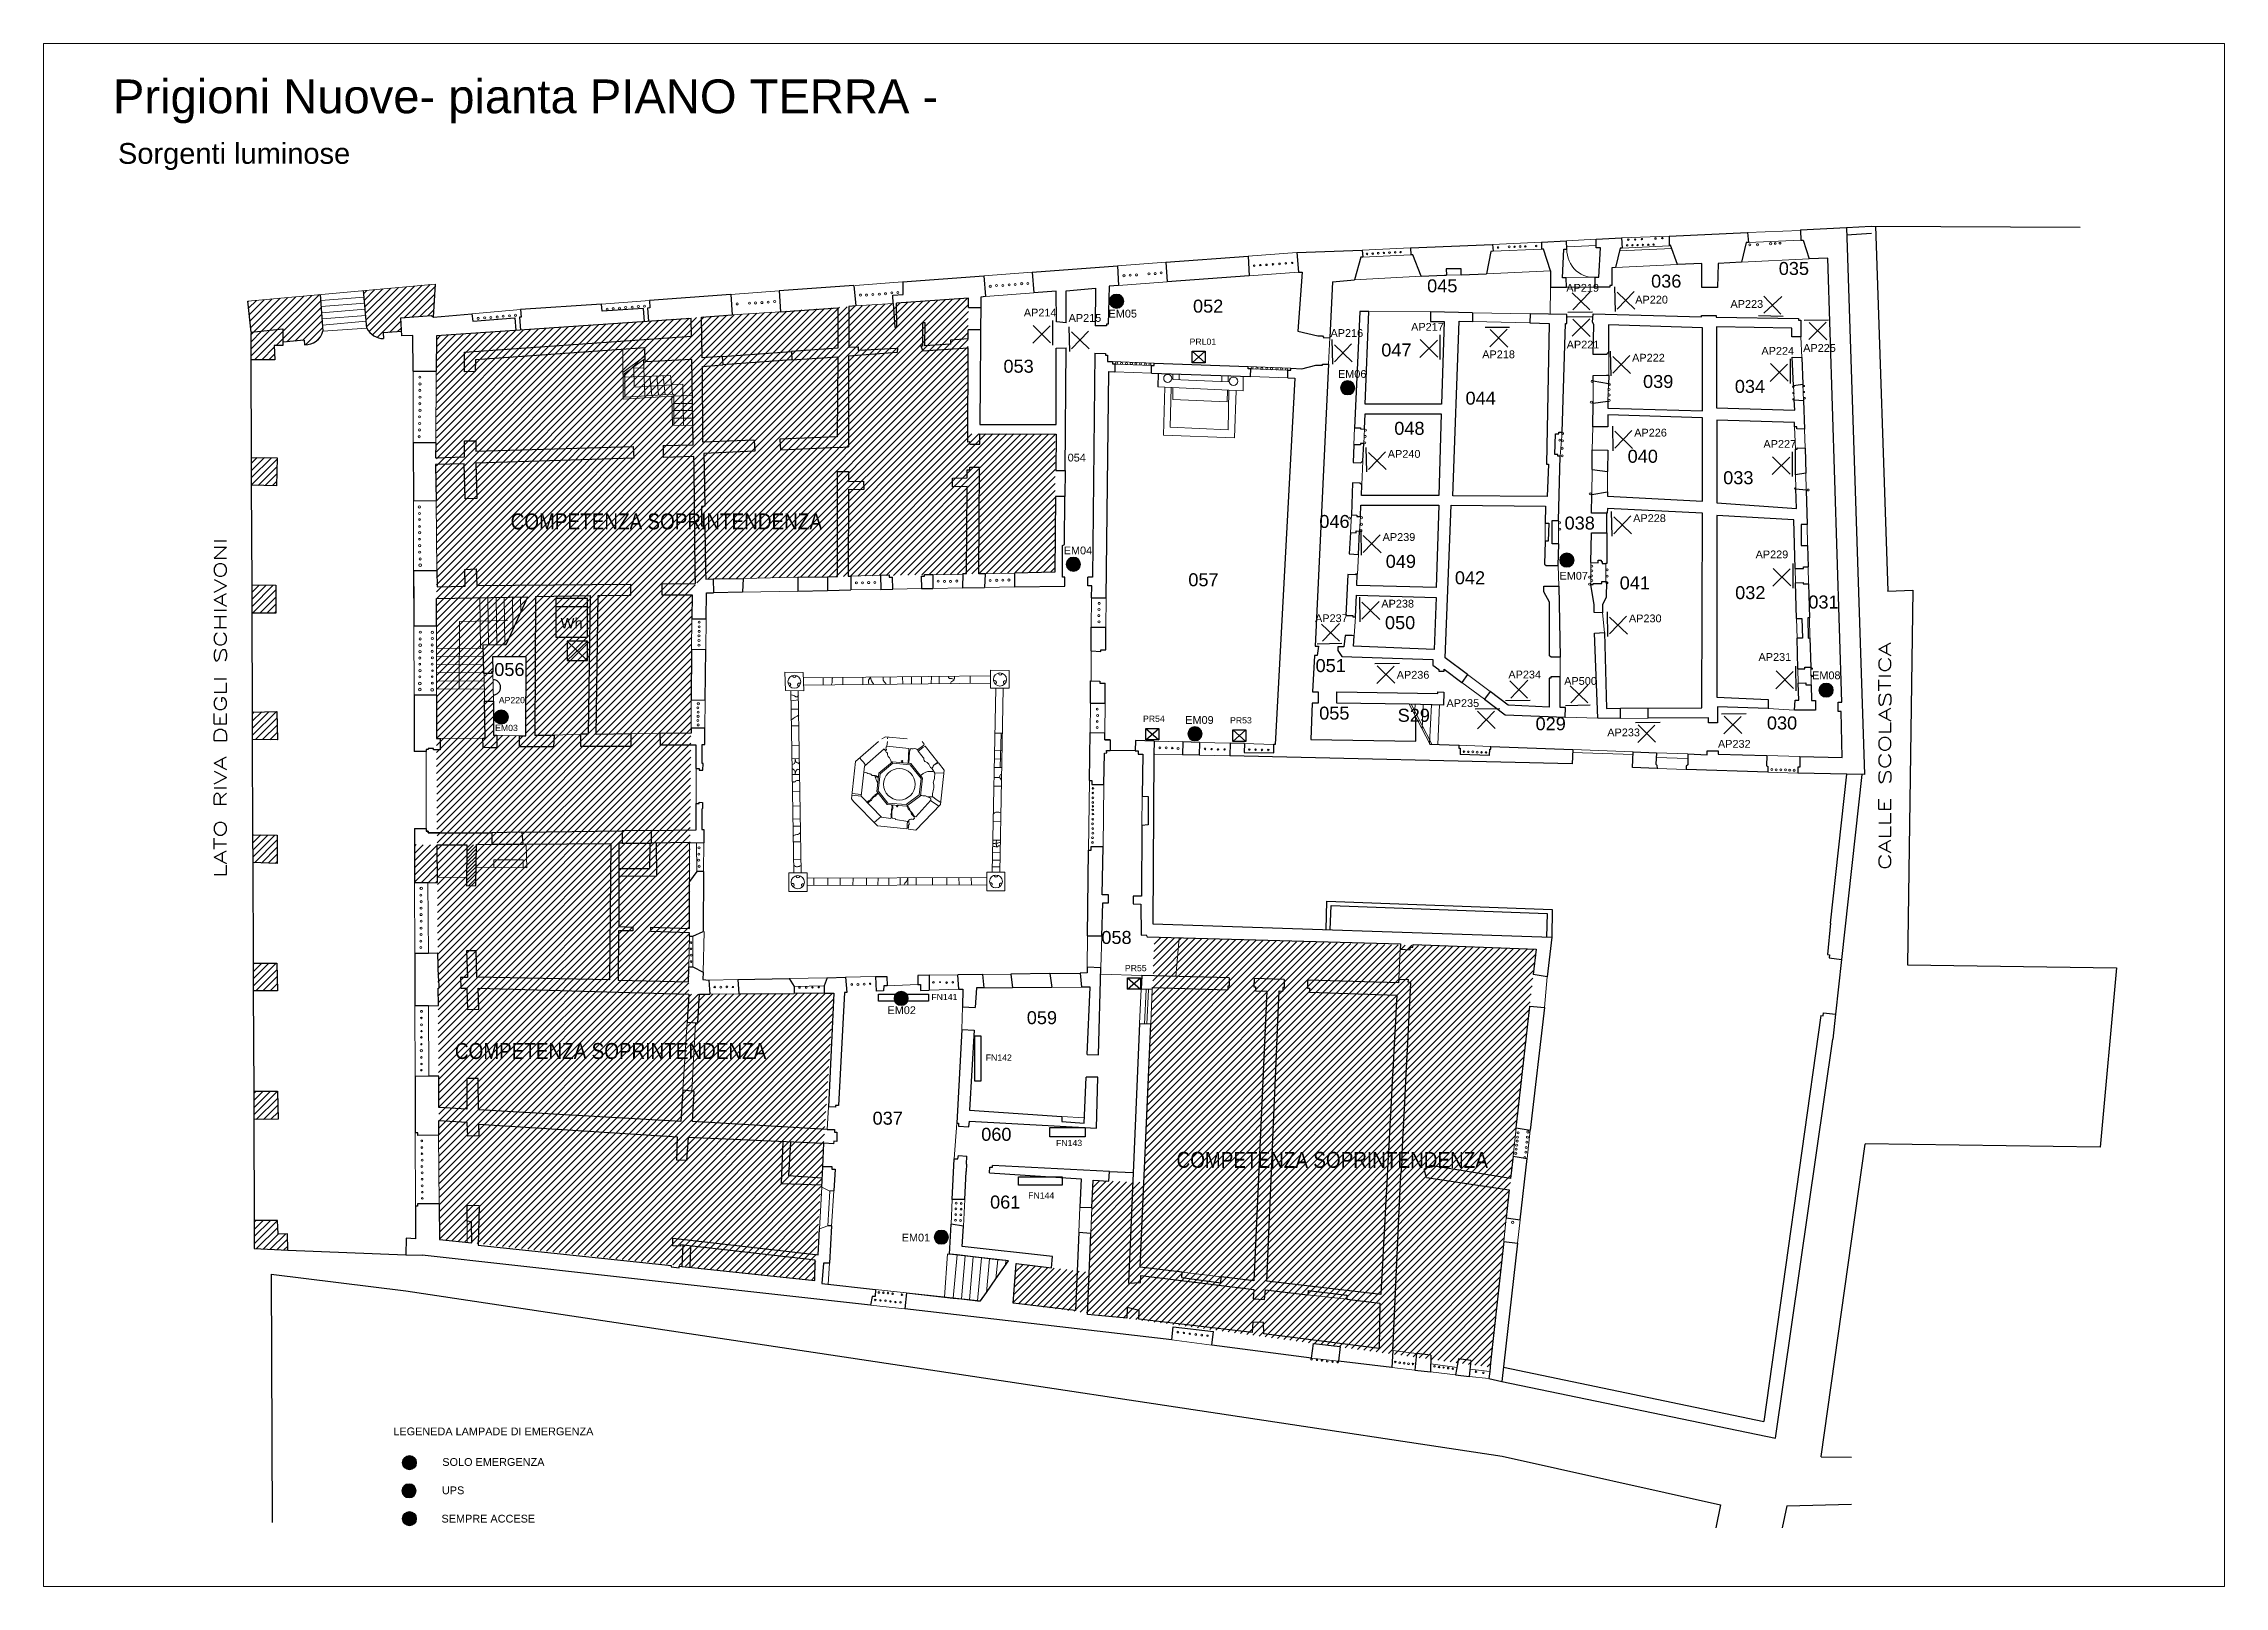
# Model space of a CAD drawing. Header units: millimetres. Extents: x 13761 to 22161, y -4513 to 1427.
import ezdxf
from ezdxf.enums import TextEntityAlignment as Align

# ---------------------------------------------------------------- set-up
doc = ezdxf.new("R2010")
doc.units = ezdxf.units.MM
doc.layers.add('CODICE EMERGENZE', color=190, linetype='Continuous')
doc.layers.add('CODICE LAMDADINE', color=150, linetype='Continuous')
for name, color, linetype, lineweight in [('LAMPADE DI EMERGENZA', 3, 'Continuous', 18), ('LAMPADINE', 30, 'Continuous', 30), ('MURI', 7, 'Continuous', 9), ('VANI', 66, 'Continuous', 9)]:
    doc.layers.add(name, color=color, linetype=linetype, lineweight=lineweight)
doc.styles.add('DITTA', font='COMPLEX.SHX', dxfattribs={"height": 60})
doc.styles.add('ducale_200', font='ARIAL.TTF', dxfattribs={"height": 1})
doc.styles.get("Standard").update_dxf_attribs({"font": 'ARIAL.TTF'})

msp = doc.modelspace()

# ---------------------------------------------------------------- texts
at = {"layer": 'CODICE EMERGENZE', "style": 'ducale_200'}
for s, p in [('EM05', (17862.6, 372.1)), ('EM06', (18746.3, 139.8)), ('EM04', (17689.8, -539.6)), ('EM07', (19599.6, -637.2)), ('EM08', (20572.5, -1020.5)), ('EM09', (18158, -1192.5)), ('EM02', (17011, -2309.8)), ('EM01', (17065.8, -3185.4))]:
    msp.add_text(s, height=30, dxfattribs=at).set_placement(p)
at = {"layer": 'CODICE EMERGENZE', "insert": (15499.6, -1196), "char_height": 24, "width": 1227.2, "attachment_point": 1, "line_spacing_factor": 0.75, "style": 'ducale_200'}
msp.add_mtext('EM03', dxfattribs=at)
at = {"layer": 'CODICE LAMDADINE', "attachment_point": 1, "line_spacing_factor": 0.75, "style": 'ducale_200'}
for s, insert, char_height, width in [('AP219', (19625.9, 501.5), 30, 1534), ('AP220', (19891.4, 456), 30, 1534), ('AP223', (20258.1, 439.4), 30, 1534), ('AP214 ', (17536.2, 406.2), 30, 1534), ('AP215', (17708.7, 385.5), 30, 1534), ('AP217', (19028, 351.2), 30, 1534), ('PRL01', (18174.7, 291.2), 24, 1227.2), ('AP216', (18717.4, 327.4), 30, 1534), ('AP221', (19627.2, 282.9), 30, 1534), ('AP224', (20377.3, 258.8), 30, 1534), ('AP225', (20538.2, 270), 30, 1534), ('AP218', (19302, 245.5), 30, 1534), ('AP222', (19879.2, 232.4), 30, 1534), ('AP226', (19887.3, -56.1), 30, 1534), ('AP240', (18938.1, -138), 30, 1534), ('AP227', (20385.1, -99.5), 30, 1534), ('AP228', (19883.3, -385.3), 30, 1534), ('AP239', (18918.3, -458), 30, 1534), ('AP229', (20354.9, -524.9), 30, 1534), ('AP238', (18913.3, -714.6), 30, 1534), ('AP237', (18657.9, -770.6), 30, 1534), ('AP230', (19867, -771.3), 30, 1534), ('AP231', (20366.1, -919.9), 30, 1534), ('AP236', (18972.5, -988.5), 30, 1534), ('AP234', (19402.6, -987.5), 30, 1534), ('AP220', (15513.9, -1088.9), 24, 1227.2), ('AP500', (19617.6, -1012.1), 30, 1534), ('PR54', (17995.2, -1160.7), 24, 1227.2), ('PR53', (18330.5, -1166.6), 24, 1227.2), ('AP235', (19164.2, -1097.5), 30, 1534), ('AP233', (19783.6, -1210.3), 30, 1534), ('AP232', (20209.9, -1254.4), 30, 1534), ('PR55', (17925.4, -2120.8), 24, 1227.2), ('FN141', (17179.9, -2231.9), 24, 1227.2), ('FN142', (17389.4, -2465.4), 24, 1227.2), ('FN143', (17660.2, -2794), 24, 1227.2), ('FN144', (17552.9, -2996.6), 24, 1227.2)]:
    msp.add_mtext(s, dxfattribs=dict(at, insert=insert, char_height=char_height, width=width))
at = {"layer": 'MURI'}
for s, height, p in [('Prigioni Nuove- pianta PIANO TERRA -', 130, (14027.5, 1158.7)), ('Sorgenti luminose', 80, (14047, 964))]:
    msp.add_text(s, height=height, dxfattribs=at).set_placement(p)
at = {"layer": 'MURI', "width": 0.85}
for p in [(16159.3, -443.5), (15944.4, -2482.7), (18724.1, -2901.8)]:
    msp.add_text('COMPETENZA SOPRINTENDENZA', height=61.422, dxfattribs=at).set_placement(p, align=Align.CENTER)
at = {"layer": 'MURI', "style": 'DITTA', "width": 1.5}
for s, p in [('LATO RIVA DEGLI SCHIAVONI', (14464.9, -1129.9)), ('CALLE SCOLASTICA', (20876.4, -1316.2))]:
    msp.add_text(s, height=47.248, rotation=90, dxfattribs=at).set_placement(p, align=Align.CENTER)
at = {"layer": 'MURI', "linetype": 'ByBlock', "lineweight": 30}
msp.add_text('Wh', height=40.81, dxfattribs=at).set_placement((15794.4, -803.5), align=Align.MIDDLE)
at = {"layer": 'MURI', "linetype": 'ByBlock', "lineweight": 30, "style": 'ducale_200'}
for s, p in [('LEGENEDA LAMPADE DI EMERGENZA ', (15498.8, -3931.6)), ('SOLO EMERGENZA ', (15498.8, -4049.4)), ('UPS', (15338, -4158.5)), ('SEMPRE ACCESE', (15473.5, -4267.6))]:
    msp.add_text(s, height=30, dxfattribs=at).set_placement(p, align=Align.CENTER)
at = {"layer": 'VANI'}
for s, height, p in [('045', 50, (19089.7, 469.2)), ('036', 50, (19952.4, 487.3)), ('035', 50, (20444.1, 536)), ('052', 50, (18188, 391)), ('047', 50, (18913.1, 222.3)), ('053', 50, (17457.8, 159.6)), ('044', 50, (19237.6, 36.6)), ('039', 50, (19921.4, 100.8)), ('034', 50, (20274.9, 81.9)), ('048', 50, (18963.2, -79.4)), ('054', 30, (17705.1, -182.2)), ('040', 50, (19862, -187.1)), ('033', 50, (20230.1, -269.6)), ('046', 50, (18674.5, -438.1)), ('038', 50, (19619.1, -444.2)), ('049', 50, (18930.2, -591.7)), ('057', 50, (18169.9, -662.5)), ('042', 50, (19196.5, -654.9)), ('041', 50, (19831.5, -674.7)), ('032', 50, (20276.2, -712.2)), ('031', 50, (20558, -748.2)), ('050', 50, (18927.3, -827.7)), ('056', 50, (15496.5, -1008.1)), ('051', 50, (18659.9, -993)), ('055', 50, (18673.9, -1176)), ('029', 50, (19507.3, -1216.9)), ('030', 50, (20398.5, -1213.9)), ('058', 50, (17834.9, -2039.8)), ('059', 50, (17547.6, -2348.6)), ('037', 50, (16953.7, -2735.7)), ('060', 50, (17372.1, -2797.7)), ('061', 50, (17406.3, -3058.6))]:
    msp.add_text(s, height=height, dxfattribs=at).set_placement(p)
at = {"layer": 'VANI', "color": 161}
msp.add_text('S29', height=50, dxfattribs=at).set_placement((18976.2, -1184.4))

# ---------------------------------------------------------------- hatches: boundary and pattern name
at = {"layer": 'LAMPADE DI EMERGENZA'}
for color, points in [(256, [(17865.9, 434.9, 1), (17920.9, 434.9, 1)]), (5, [(18756.1, 101.6, 1), (18811, 101.6, 1)]), (5, [(17699.6, -577.8, 1), (17754.5, -577.8, 1)]), (5, [(19600.4, -561.9, 1), (19655.4, -561.9, 1)]), (5, [(20599, -1062.7, 1), (20654, -1062.7, 1)]), (256, [(15495.8, -1166.2, 1), (15550.8, -1166.2, 1)]), (256, [(18167.8, -1230.6, 1), (18222.8, -1230.6, 1)]), (5, [(17036.2, -2249.7, 1), (17091.2, -2249.7, 1)]), (5, [(17191, -3168.7, 1), (17246, -3168.7, 1)]), (256, [(15142.3, -4037.3, 1), (15197.3, -4037.3, 1)]), (6, [(15140.7, -4145.4, 1), (15195.7, -4145.4, 1)]), (5, [(15142.3, -4252.7, 1), (15197.3, -4252.7, 1)])]:
    msp.add_hatch(color=color, dxfattribs=at).paths.add_polyline_path(points)

# ---------------------------------------------------------------- linework, layer by layer
for centre in [(17893.4, 434.9), (15523.3, -1166.2), (18195.3, -1230.6), (15169.8, -4037.3)]:
    msp.add_circle(centre, 27.5, dxfattribs=at)
at = {"layer": 'LAMPADE DI EMERGENZA', "color": 5}
for centre in [(18783.5, 101.6), (17727.1, -577.8), (19627.9, -561.9), (20626.5, -1062.7), (17063.7, -2249.7), (17218.5, -3168.7), (15169.8, -4252.7)]:
    msp.add_circle(centre, 27.5, dxfattribs=at)
at = {"layer": 'LAMPADE DI EMERGENZA', "color": 6}
msp.add_circle((15168.2, -4145.4), 27.5, dxfattribs=at)
at = {"layer": 'LAMPADINE'}
for p, q in [((19648.2, 467.7), (19716.6, 402)), ((19651.4, 402.1), (19717.1, 470.5)), ((19811.9, 489.8), (19813.8, 395)), ((19887.2, 472.9), (19821.5, 404.6)), ((19821.6, 469.8), (19890, 404)), ((20386.9, 454.3), (20452.1, 385.3)), ((20386.9, 388.6), (20455.9, 453.7)), ((17637.3, 340.3), (17570.4, 273)), ((17571.6, 341.9), (17638.9, 275.1)), ((17646.5, 360.5), (17646.8, 265.6)), ((17709.9, 336.8), (17711.8, 241.9)), ((19630.3, 375.3), (19725.2, 375.6)), ((19631.4, 392.4), (19726.2, 394.3)), ((19648.9, 300.4), (19715.8, 367.7)), ((19650.5, 366.1), (19717.9, 299.2)), ((20366.5, 379.9), (20461.3, 377.1)), ((20541.4, 362.3), (20636.3, 362.7)), ((20560, 287.4), (20626.8, 354.7)), ((20561.6, 353.1), (20628.9, 286.3)), ((17785.3, 319.9), (17719.5, 251.6)), ((17719.6, 316.8), (17788, 251)), ((18723.1, 287.2), (18725, 192.3)), ((18798.5, 270.3), (18732.7, 201.9)), ((18732.8, 267.2), (18801.2, 201.4)), ((19129.1, 285.3), (19062.2, 218)), ((19063.4, 286.9), (19130.7, 220.1)), ((19138.3, 305.5), (19138.6, 210.6)), ((19312.6, 334.7), (19407.5, 335)), ((19331.2, 259.7), (19398.1, 327)), ((19332.9, 325.4), (19400.2, 258.6)), ((18185.1, 242.3), (18235.3, 197.7)), ((18185.1, 197.7), (18235.3, 242.3)), ((18185.1, 242.3), (18235.3, 242.3)), ((18185.1, 197.7), (18185.1, 242.3)), ((18235.3, 197.7), (18185.1, 197.7)), ((18235.3, 242.3), (18235.3, 197.7)), ((19795, 242.7), (19796.9, 147.9)), ((19870.3, 225.8), (19804.6, 157.5)), ((19804.7, 222.7), (19873.1, 156.9)), ((20478.4, 192.9), (20411.5, 125.7)), ((20412.7, 194.6), (20479.9, 127.7)), ((20487.6, 213.1), (20487.9, 118.3)), ((19803.1, -45.8), (19805, -140.7)), ((19878.5, -62.7), (19812.7, -131)), ((19812.8, -65.8), (19881.2, -131.6)), ((18853.9, -127.7), (18855.8, -222.6)), ((18929.3, -144.6), (18863.5, -212.9)), ((18863.6, -147.7), (18932, -213.5)), ((20486.2, -165.4), (20419.3, -232.7)), ((20420.5, -163.7), (20487.8, -230.6)), ((20495.4, -145.2), (20495.7, -240.1)), ((19799.1, -375), (19800.9, -469.8)), ((19874.4, -391.8), (19808.7, -460.2)), ((19808.8, -395), (19877.1, -460.7)), ((18834.1, -447.7), (18835.9, -542.5)), ((18909.4, -464.5), (18843.7, -532.9)), ((18843.8, -467.6), (18912.1, -533.4)), ((20497.8, -575.3), (20498.1, -670.1)), ((20488.6, -595.5), (20421.7, -662.7)), ((20422.9, -593.8), (20490.2, -660.7)), ((18829.1, -704.3), (18830.9, -799.1)), ((18904.4, -721.1), (18838.7, -789.5)), ((18838.8, -724.2), (18907.1, -790)), ((18683.3, -808.5), (18751.7, -874.2)), ((18686.4, -874.1), (18752.2, -805.8)), ((19782.8, -761), (19784.7, -855.9)), ((19858.1, -777.9), (19792.4, -846.2)), ((19792.5, -781), (19860.9, -846.8)), ((18666.5, -883.8), (18761.3, -882)), ((18982.8, -960.2), (18887.9, -961.2)), ((18962.7, -969.7), (18896.3, -1037.5)), ((18965.2, -1035.4), (18897.5, -969)), ((20499.8, -990.5), (20432.9, -1057.7)), ((20434.1, -988.8), (20501.4, -1055.7)), ((20509, -970.3), (20509.3, -1065.1)), ((19408.6, -1027.3), (19476.9, -1093.1)), ((19411.7, -1092.9), (19477.5, -1024.6)), ((19640, -1045.8), (19708.3, -1111.6)), ((19643.1, -1111.5), (19708.8, -1043.1)), ((19369.5, -1134.6), (19274.7, -1135.6)), ((19349.4, -1144.1), (19283.1, -1211.8)), ((19352, -1209.7), (19284.2, -1143.4)), ((19391.7, -1102.6), (19486.6, -1100.8)), ((19623.1, -1121.2), (19717.9, -1119.3)), ((20319, -1154), (20224.1, -1155)), ((20298.9, -1163.5), (20232.5, -1231.3)), ((20301.4, -1229.2), (20233.6, -1162.8)), ((18005.6, -1209.6), (18055.8, -1254.2)), ((18005.6, -1254.2), (18055.8, -1209.6)), ((18005.6, -1209.6), (18055.8, -1209.6)), ((18005.6, -1254.2), (18005.6, -1209.6)), ((18055.8, -1254.2), (18005.6, -1254.2)), ((18055.8, -1209.6), (18055.8, -1254.2)), ((18340.9, -1215.5), (18391.1, -1260.2)), ((18340.9, -1260.2), (18391.1, -1215.5)), ((18340.9, -1215.5), (18391.1, -1215.5)), ((18340.9, -1260.2), (18340.9, -1215.5)), ((18391.1, -1215.5), (18391.1, -1260.2)), ((19987.4, -1187.4), (19892.5, -1188.4)), ((19967.3, -1196.9), (19901, -1264.7)), ((19969.9, -1262.6), (19902.1, -1196.2)), ((18391.1, -1260.2), (18340.9, -1260.2)), ((17935.7, -2169.7), (17985.9, -2214.4)), ((17935.7, -2214.4), (17985.9, -2169.7)), ((17935.7, -2169.7), (17985.9, -2169.7)), ((17935.7, -2214.4), (17935.7, -2169.7)), ((17985.9, -2169.7), (17985.9, -2214.4)), ((16976.2, -2233), (17168.6, -2233)), ((16976.2, -2259.7), (16976.2, -2233)), ((17168.6, -2259.7), (16976.2, -2259.7)), ((17168.6, -2233), (17168.6, -2259.7)), ((17985.9, -2214.4), (17935.7, -2214.4)), ((17347, -2393.4), (17371.1, -2393.4)), ((17347, -2567.8), (17347, -2393.4)), ((17371.1, -2393.4), (17371.1, -2567.8)), ((17371.1, -2567.8), (17347, -2567.8)), ((17636.5, -2746.3), (17772.8, -2746.3)), ((17636.5, -2781.9), (17636.5, -2746.3)), ((17772.8, -2746.3), (17772.8, -2781.9)), ((17772.8, -2781.9), (17636.5, -2781.9)), ((17516.3, -2936.8), (17683.7, -2936.8)), ((17516.3, -2968.8), (17516.3, -2936.8)), ((17683.7, -2936.8), (17683.7, -2968.8)), ((17683.7, -2968.8), (17516.3, -2968.8))]:
    msp.add_line(p, q, dxfattribs=at)
msp.add_arc((15491.7, -1051.6), 29.2, 271.25163, 91.25163, dxfattribs=at)
at = {"layer": 'MURI', "linetype": 'Continuous', "ltscale": 0.1}
msp.add_line((19680.6, 1426.7), (13760.6, 1426.7), dxfattribs=at)
at = {"layer": 'MURI'}
for p, q in [((13760.6, -4513.3), (13760.6, 1426.7)), ((13760.6, 1426.7), (22160.6, 1426.7)), ((22160.6, 1426.7), (22160.6, -4513.3)), ((17381.8, 532.9), (17568.1, 546.7)), ((14547, 432.6), (14549.7, 435.3)), ((16889.2, 417), (17033.5, 426.6)), ((17389, 452.5), (17574.2, 467.2)), ((14809.5, 280.2), (14825.6, 296.3)), ((15069.6, 291.3), (15070.2, 291.9)), ((19789, 150), (19789, 235.2)), ((19728.5, -48.5), (19725.7, -137.5)), ((14560.1, -190.5), (14583.7, -167)), ((14560.3, -218.1), (14611.1, -167.3)), ((14560.4, -245.6), (14638.5, -167.5)), ((14560.5, -273.2), (14660.4, -173.2)), ((14587.3, -274), (14659.7, -201.6)), ((14614.4, -274.5), (14659, -229.9)), ((14641.6, -275.1), (14658.3, -258.3)), ((14562, -658.9), (14563.3, -657.6)), ((14562.1, -686.5), (14590.7, -657.9)), ((14562.2, -714), (14618, -658.2)), ((14562.3, -741.6), (14645.4, -658.6)), ((16454.6, -632.2), (16665.9, -628)), ((17141.5, -671.4), (17031.1, -673.4)), ((14565.3, -766.3), (14655.2, -676.3)), ((14592.9, -766.3), (14655.2, -704)), ((14620.6, -766.3), (14655.2, -731.7)), ((14648.2, -766.3), (14655.2, -759.3)), ((15504.7, -802.7), (15512.4, -795)), ((15505, -829.3), (15536.2, -798.2)), ((15505.4, -855.9), (15536.5, -824.8)), ((15505.7, -882.6), (15536.8, -851.4)), ((15527.8, -887.4), (15537.1, -878)), ((14564, -1154.9), (14572.2, -1146.6)), ((14564.1, -1182.4), (14600.5, -1146)), ((14564.2, -1210), (14628.7, -1145.5)), ((14564.3, -1237.6), (14657, -1144.9)), ((14576.6, -1252.9), (14659.7, -1169.8)), ((19621.3, -1166), (19747, -1171)), ((14604, -1253.2), (14660.4, -1196.8)), ((14631.4, -1253.4), (14661, -1223.8)), ((14658.8, -1253.7), (14661.7, -1250.8)), ((15288.6, -1292.5), (15288.6, -1248.7)), ((15452.5, -1248.7), (15453.8, -1282.9)), ((15726.7, -1235.8), (15828.7, -1231.9)), ((16023.2, -1231.1), (16136, -1229.7)), ((19212.9, -1274.6), (19211.6, -1274.6)), ((14565.8, -1623.3), (14569.9, -1619.2)), ((14565.9, -1650.9), (14596.9, -1619.9)), ((14566, -1678.4), (14623.9, -1620.5)), ((14566.1, -1706), (14650.9, -1621.2)), ((14572.7, -1727.1), (14660.5, -1639.3)), ((14599.3, -1728.1), (14660.5, -1667)), ((15189, -1664), (15195.6, -1657.4)), ((15189.1, -1691.6), (15222.9, -1657.8)), ((15189.1, -1719.2), (15250.2, -1658.1)), ((15189.2, -1746.8), (15276.2, -1659.8)), ((15390.3, -1711.6), (15428, -1674)), ((15390.6, -1683.8), (15416, -1658.3)), ((15619.8, -1655.1), (15621.3, -1746.9)), ((16248.1, -1798.9), (16248.9, -1649.5)), ((14626, -1729.1), (14660.5, -1694.6)), ((14652.7, -1730.1), (14660.5, -1722.3)), ((15189.3, -1774.4), (15276.5, -1687.2)), ((15189.4, -1802), (15276.8, -1714.6)), ((15214.6, -1804.4), (15277.1, -1741.9)), ((15389.7, -1795.3), (15426.5, -1758.4)), ((15389.9, -1767.4), (15427, -1730.3)), ((15390.1, -1739.5), (15427.5, -1702.2)), ((15621.3, -1746.9), (15426.8, -1743.6)), ((15495, -1744.7), (15495, -1715.3)), ((15495, -1715.3), (15607.3, -1715.3)), ((15607.3, -1715.3), (15607.3, -1746.6)), ((15242.4, -1804.3), (15277.3, -1769.3)), ((15270.8, -1803.5), (15277.6, -1796.7)), ((15396.6, -1816), (15426.1, -1786.6)), ((15425.1, -1815.2), (15425.6, -1814.7)), ((18986.3, -2061.4), (18980.6, -2174.9)), ((14567.8, -2119.3), (14573.4, -2113.7)), ((14567.9, -2146.8), (14601, -2113.7)), ((14568, -2174.4), (14628.7, -2113.7)), ((14568.1, -2201.9), (14656.3, -2113.7)), ((14577.7, -2220), (14659.8, -2137.9)), ((14605.3, -2220), (14660.4, -2164.9)), ((19552.1, -2166), (19541.2, -2284.2)), ((14633, -2220), (14661.1, -2191.9)), ((14660.7, -2220), (14661.8, -2218.9)), ((16760.5, -2229.3), (16767.3, -2229.3)), ((17299.7, -2281.3), (17297.5, -2369.1)), ((14569.7, -2615.2), (14578.7, -2606.3)), ((14569.8, -2642.8), (14606.3, -2606.3)), ((14570, -2670.3), (14634, -2606.3)), ((14570.1, -2697.9), (14661.6, -2606.3)), ((14579.6, -2716), (14662.4, -2633.2)), ((14607.9, -2715.3), (14663.1, -2660.2)), ((14636.3, -2714.6), (14663.7, -2687.2)), ((19433, -2748.1), (19420.9, -2856.5)), ((19486.9, -2757.4), (19474.8, -2865.3)), ((16757.6, -2976), (16788.4, -2991.1)), ((17802.8, -2949.9), (17802.9, -2949.8)), ((14571.7, -3111.2), (14578.4, -3104.5)), ((14571.8, -3138.7), (14606.2, -3104.4)), ((14571.9, -3166.3), (14633.9, -3104.3)), ((14572, -3193.9), (14661.6, -3104.3)), ((15391.7, -3107.4), (15391.7, -3188.4)), ((19394.6, -3094.1), (19384.6, -3185.6)), ((19448, -3102.6), (19437.9, -3191.5)), ((14580.8, -3212.8), (14662.5, -3131)), ((14607.1, -3214.1), (14664.1, -3157.1)), ((14633.4, -3215.4), (14693, -3155.9)), ((14659.8, -3216.8), (14700.2, -3176.4)), ((16781.1, -3125.2), (16749.4, -3137.3)), ((14686.1, -3218.1), (14700.7, -3203.5)), ((18145.6, -3303.3), (18296, -3321.3)), ((18628.8, -3390.3), (18781, -3408.1)), ((18106.9, -3564.3), (18260.7, -3584)), ((19049, -3616.5), (18957.4, -3604.7)), ((18643.7, -3634.4), (18747.8, -3646.5)), ((19042.9, -3680.6), (18953.2, -3670.2)), ((19102.6, -3687.5), (19198.6, -3698.6)), ((19204.2, -3670.4), (19103.5, -3656.4)), ((19254.6, -3676.4), (19330.6, -3686)), ((19252, -3704.8), (19327.9, -3713.5)), ((22160.6, -4513.3), (13760.6, -4513.3))]:
    msp.add_line(p, q, dxfattribs=at)
at = {"layer": 'MURI', "color": 252}
for p, q in [((19627.1, 667), (19741.1, 673.3)), ((19838.3, 678.5), (20022.3, 685.8)), ((20323.3, 699.4), (20528.4, 707.5)), ((18400.3, 608.7), (18588, 622.7)), ((18839.8, 631), (19025.4, 640.9)), ((19025.4, 613.7), (18841.4, 604.6)), ((19342.1, 653.4), (19529.9, 661.8)), ((19344.2, 627.3), (19529.9, 635.7)), ((19741.1, 650), (19627.9, 644.5)), ((20032, 637.7), (19830.5, 629.2)), ((19840.4, 639.8), (20022.2, 648.4)), ((20301.1, 584.9), (20561.1, 597.8)), ((20529.6, 670), (20327.5, 660.7)), ((16886.3, 496), (17069.3, 509.6)), ((17896.8, 571.2), (18083.8, 585.1)), ((18088.6, 509.3), (17901.5, 495.3)), ((18593.6, 546.9), (18404.2, 532.8)), ((18810.1, 517.2), (19066.1, 531.1)), ((19164.4, 535.4), (19220.9, 536.4)), ((19318.1, 540.6), (19565.5, 552.1)), ((19736.9, 527), (19625.1, 524.9)), ((19814.8, 564.2), (20054.4, 575.9)), ((15270, 500.8), (14546.7, 435)), ((14549.7, 407.6), (14580.2, 438.1)), ((14552.4, 382.6), (14610.6, 440.8)), ((14555.1, 357.7), (14641, 443.6)), ((14557.8, 332.7), (14671.4, 446.4)), ((14569.7, 317), (14701.9, 449.1)), ((14600.8, 320.4), (14732.3, 451.9)), ((14631.8, 323.7), (14762.7, 454.7)), ((14662.8, 327.1), (14793.1, 457.4)), ((14681.5, 318.1), (14823.6, 460.2)), ((14681.5, 290.5), (14828, 437)), ((14828, 437.6), (14995.2, 450.8)), ((14829.7, 414.1), (14997.3, 427.3)), ((14993.9, 464.5), (15006.1, 476.8)), ((14996.2, 439.2), (15036.6, 479.5)), ((14998.5, 413.8), (15067, 482.3)), ((15000.8, 388.5), (15097.4, 485.1)), ((15003.1, 363.1), (15127.9, 487.8)), ((15005.4, 337.8), (15158.3, 490.6)), ((15014, 318.6), (15188.7, 493.4)), ((15027.9, 304.9), (15219.1, 496.1)), ((15046, 295.4), (15249.6, 498.9)), ((15151, 372.6), (15269.4, 491.1)), ((15180.8, 374.8), (15267.5, 461.5)), ((15210.7, 377), (15265.6, 431.9)), ((15275.8, -1597.3), (17319.7, 446.5)), ((15276, -1624.1), (17322.6, 422.5)), ((15615.1, -934.8), (16971.7, 421.8)), ((15618, -1228.2), (17290.7, 444.5)), ((15618.2, -1201.1), (17261.7, 442.4)), ((15618.3, -1174), (17232.7, 440.3)), ((15618.5, -1146.9), (17203.7, 438.3)), ((15618.6, -1119.8), (17174.7, 436.2)), ((15618.8, -1092.8), (17145.7, 434.2)), ((15618.9, -1065.7), (17116.7, 432.1)), ((15619, -1038.6), (17087.7, 430)), ((15619.2, -1011.5), (17058.7, 428)), ((15619.3, -984.4), (17029.7, 425.9)), ((15619.5, -957.3), (17000.7, 423.9)), ((15909.9, 424.2), (16094, 438.2)), ((16407.7, 461.1), (16594, 474.7)), ((19565.5, 489.4), (19563.6, 385.1)), ((19736.9, 489.4), (19627.1, 489.4)), ((14697.2, 278.5), (14829.9, 411.2)), ((14727.6, 281.2), (14831.8, 385.4)), ((14758, 283.9), (14833.6, 359.6)), ((14831.4, 390.5), (14999.4, 403.8)), ((14833.1, 367), (15001.6, 380.2)), ((14834.9, 342.5), (15003.6, 358.2)), ((15092.8, 314.5), (15136.8, 358.4)), ((15240.5, 379.2), (15263.6, 402.3)), ((15273.6, -1141.5), (16826.7, 411.5)), ((15273.6, -1114.6), (16797.7, 409.5)), ((15273.6, -1087.7), (16768.7, 407.4)), ((15273.6, -1060.7), (16739.7, 405.3)), ((15273.6, -1033.8), (16710.7, 403.3)), ((15273.6, -1006.8), (16681.7, 401.2)), ((15273.6, -979.9), (16652.7, 399.2)), ((15273.6, -952.9), (16623.7, 397.1)), ((15273.6, -926), (16594.7, 395)), ((15273.6, -899.1), (16565.7, 393)), ((15273.6, -872.1), (16536.7, 390.9)), ((15273.6, -845.2), (16507.7, 388.9)), ((15273.6, -818.2), (16478.7, 386.8)), ((15273.6, -791.3), (16449.7, 384.7)), ((15273.6, -764.4), (16420.7, 382.7)), ((15273.6, -737.4), (16391.7, 380.6)), ((15273.6, -710.5), (16362.7, 378.6)), ((15273.6, -683.5), (16333.7, 376.5)), ((15273.6, -656.6), (16304.7, 374.4)), ((15273.6, -629.7), (16275.7, 372.4)), ((15273.6, -602.7), (16246.7, 370.3)), ((15273.6, -575.8), (16217.7, 368.3)), ((15273.6, -548.8), (16188.7, 366.2)), ((15273.6, -521.9), (16159.7, 364.1)), ((15273.6, -495), (16130.7, 362.1)), ((15273.6, -468), (16101.7, 360)), ((15273.6, -441.1), (16072.7, 358)), ((15273.6, -414.1), (16043.7, 355.9)), ((15273.6, -387.2), (16014.7, 353.8)), ((15273.6, -360.3), (15985.7, 351.8)), ((15273.6, -333.3), (15956.7, 349.7)), ((15273.6, -306.4), (15927.7, 347.7)), ((15273.6, -279.4), (15898.7, 345.6)), ((15273.6, -252.5), (15869.7, 343.5)), ((15273.6, -225.5), (15840.7, 341.5)), ((15273.6, -198.6), (15811.7, 339.4)), ((15273.6, -171.7), (15782.7, 337.4)), ((15410.4, 386.4), (15598.1, 403.2)), ((15507.9, -934.3), (16855.7, 413.6)), ((15534.7, -934.4), (16884.7, 415.6)), ((15561.5, -934.5), (16913.7, 417.7)), ((15588.3, -934.7), (16942.7, 419.7)), ((16277.2, -649.8), (17322.5, 395.4)), ((16319.1, -634.9), (17322.4, 368.4)), ((16346.6, -634.3), (17322.2, 341.3)), ((16599.4, 394.6), (16413, 382.1)), ((19103, 393.5), (18865, 395.1)), ((19264.5, 356.9), (19484.9, 351.5)), ((19264.8, 390.6), (19486.3, 386.6)), ((14558.2, 305.4), (14569.7, 317)), ((14558.3, 277.9), (14600.8, 320.4)), ((14558.4, 250.3), (14631.8, 323.7)), ((14558.5, 222.8), (14662.8, 327.1)), ((14572.7, 209.3), (14681.5, 318.1)), ((14600.5, 209.5), (14649, 258)), ((14655.8, 264.8), (14681.5, 290.5)), ((14768.9, 267.2), (14835.5, 333.8)), ((14836.5, 319.9), (15006, 331.7)), ((15122.8, 316.8), (15138.5, 332.5)), ((15273.6, -144.7), (15753.7, 335.3)), ((15273.6, -117.8), (15724.7, 333.2)), ((15273.6, -90.8), (15695.7, 331.2)), ((15273.6, -63.9), (15666.7, 329.1)), ((15273.6, -37), (15637.7, 327.1)), ((15273.6, -10), (15608.7, 325)), ((15273.6, 16.9), (15579.7, 323)), ((15273.6, 43.9), (15550.7, 320.9)), ((15273.6, 70.8), (15521.7, 318.8)), ((15273.6, 97.7), (15492.7, 316.8)), ((15273.6, 124.7), (15463.7, 314.7)), ((15273.6, 151.6), (15434.7, 312.7)), ((15273.6, 178.6), (15405.7, 310.6)), ((15273.6, 205.5), (15376.7, 308.5)), ((15273.6, 232.4), (15347.7, 306.5)), ((15273.6, 259.4), (15318.7, 304.4)), ((15273.6, 286.3), (15289.7, 302.4)), ((16374.1, -633.8), (17322.1, 314.2)), ((16401.6, -633.2), (17322, 287.2)), ((16429.1, -632.7), (17321.8, 260.1)), ((18709.9, 192.9), (18714.7, 294.8)), ((20532.6, 218.3), (20529, 298.2)), ((14628.3, 209.6), (14650.3, 231.5)), ((15991.1, 249.8), (15993.1, 57.4)), ((16077.1, 224.3), (15992, 160.5)), ((16077.1, 215), (15992.1, 151.2)), ((16072.5, 177.9), (16027, 177.4)), ((16034.3, 182.8), (16034.9, 103.9)), ((16071.4, 210.7), (16076.1, 70.3)), ((16456.6, -632.1), (17321.7, 233)), ((16484, -631.6), (17321.6, 206)), ((16511.5, -631), (17321.5, 178.9)), ((18038.3, 196.7), (17877.6, 202.8)), ((18027.6, 187.5), (17887.3, 192.5)), ((17967.8, 189.6), (17967.1, 189.6)), ((18400.3, 183), (18565.3, 176.7)), ((18410.3, 174.3), (18553.5, 169)), ((18414.3, 182.5), (18417.3, 182.3)), ((18454.3, 172.6), (18451.5, 172.7)), ((18473.1, 171.9), (18470.4, 172)), ((18511, 170.5), (18508.6, 170.6)), ((18527.9, 178.1), (18530, 178.1)), ((15183.8, 165.7), (15183.8, -110.1)), ((15272.7, 165.1), (15270.9, -110.1)), ((16174.7, 148.3), (15992.2, 142.5)), ((15998.8, 156.2), (15999.4, 65.7)), ((16034.9, 103.9), (16222.3, 115.9)), ((16103.1, 71.8), (16096.1, 145.8)), ((16122.7, 146.6), (16129.1, 73.4)), ((16147.4, 147.4), (16154.5, 74.9)), ((16174.7, 148.3), (16183.3, 76.6)), ((16222.3, 115.9), (16225.1, -42.3)), ((16539, -630.5), (17321.3, 151.8)), ((16566.5, -629.9), (17321.2, 124.8)), ((16594, -629.4), (17321.1, 97.7)), ((17886.3, 163.1), (18027.6, 158.1)), ((18052.7, 104.8), (18380.9, 90.3)), ((18079, 103.6), (18074.4, -80.9)), ((18103.9, 102.5), (18099.3, -50.4)), ((18109.8, 102.3), (18109.8, 56.6)), ((18110.6, 155.2), (18110.6, 132.9)), ((18110.6, 132.9), (18323, 124.1)), ((18134.7, 154.3), (18134.7, 131.9)), ((18298.8, 148.5), (18298.8, 125.1)), ((18319.7, 46.9), (18321.2, 93)), ((18323, 124.1), (18323, 147.7)), ((18323.8, -60), (18325.9, 92.7)), ((18347.9, -91.4), (18353.9, 91.5)), ((18380.9, 90.3), (18380.9, 145.6)), ((18409.7, 144.6), (18553.5, 139.5)), ((19729.7, 127.8), (19729, 42.5)), ((19788.1, 117.9), (19786.2, 50)), ((19787.5, 97.5), (19787.4, 91.8)), ((20501.4, 110.1), (20504, 55.3)), ((20536.7, 115.2), (20539.1, 52.4)), ((15993.1, 57.4), (16180.8, 69.9)), ((15999.4, 65.7), (16188.5, 76.9)), ((16180.8, 69.9), (16259.8, 71.3)), ((16180.8, 69.9), (16182.9, -43.1)), ((16188.5, 76.9), (16188.5, -43)), ((16260.4, 41.6), (16188.5, 41.6)), ((16260.8, 13.8), (16188.5, 13.8)), ((16621.5, -628.8), (17321, 70.6)), ((16649, -628.3), (17320.8, 43.6)), ((16676.5, -627.7), (17320.7, 16.5)), ((18109.8, 56.6), (18319.7, 46.9)), ((19786.9, 76.1), (19786.8, 71.9)), ((16182.9, -43.1), (16261.8, -41.7)), ((16261.3, -15.2), (16188.5, -15.2)), ((16704, -627.2), (17320.6, -10.6)), ((16731.4, -626.7), (17320.5, -37.6)), ((16758.9, -626.1), (17320.3, -64.7)), ((16786.4, -625.6), (17336.5, -75.5)), ((16813.9, -625), (17363.3, -75.6)), ((16841.4, -624.5), (17390.1, -75.7)), ((16868.9, -623.9), (17417, -75.8)), ((16896.4, -623.4), (17443.8, -76)), ((16923.9, -622.8), (17470.6, -76.1)), ((16951.4, -622.3), (17497.4, -76.2)), ((16978.9, -621.7), (17524.2, -76.4)), ((17006.3, -621.2), (17551, -76.5)), ((17033.8, -620.6), (17577.8, -76.6)), ((17061.3, -620.1), (17604.7, -76.7)), ((17088.8, -619.5), (17631.5, -76.9)), ((17116.3, -619), (17657.5, -77.8)), ((18074.4, -80.9), (18347.9, -91.4)), ((18099.3, -50.4), (18323.8, -60)), ((18810.5, -52.4), (18807.6, -117.6)), ((18848.1, -56.9), (18845.4, -112.8)), ((19609.4, -69), (19602.6, -161.5)), ((20504.7, -48.1), (20509, -135.3)), ((20543.5, -57.7), (20545.9, -130.5)), ((17143.8, -618.4), (17657.4, -104.9)), ((17171.3, -617.9), (17657.2, -131.9)), ((17198.8, -617.3), (17657.1, -159)), ((17226.3, -616.8), (17657, -186)), ((17253.7, -616.2), (17656.9, -213.1)), ((17281.2, -615.7), (17656.8, -240.1)), ((18837.9, -272.6), (18842.2, -180.2)), ((19725, -212.5), (19724, -308.7)), ((19784.5, -221.2), (19784, -298.5)), ((20509.1, -232.9), (20510.5, -288.9)), ((20547.9, -227.4), (20549.6, -292.5)), ((15185.1, -333.5), (15185.9, -602.8)), ((15272.3, -335.4), (15275.6, -603.5)), ((17308.7, -615.1), (17656.7, -267.2)), ((17336.2, -614.6), (17656.5, -294.3)), ((17363.7, -614), (17656.4, -321.3)), ((17391.2, -613.5), (17656.3, -348.4)), ((17418.7, -612.9), (17656.2, -375.4)), ((17446.2, -612.4), (17656.1, -402.5)), ((18798, -388), (18793.9, -455.7)), ((18832.8, -394), (18829.8, -450.6)), ((19544.6, -419.1), (19543.7, -489.5)), ((19595.6, -408.9), (19595.6, -498.8)), ((17473.7, -611.8), (17656, -429.5)), ((17501.1, -611.3), (17655.9, -456.6)), ((17528.6, -610.7), (17655.7, -483.6)), ((20553, -425), (20555.1, -505.2)), ((17556.1, -610.2), (17655.6, -510.7)), ((17583.6, -609.6), (17655.5, -537.8)), ((17611.1, -609.1), (17655.4, -564.8)), ((18825, -539.9), (18821.4, -615.8)), ((19594.7, -582), (19596.9, -662.5)), ((19720.8, -571.4), (19719.6, -656.1)), ((19777.4, -644), (19777.4, -575)), ((20557.2, -587.2), (20558.9, -653)), ((15276.2, -1650.9), (16270.4, -656.7)), ((16869.9, -623.3), (16983.8, -620)), ((17300.6, -668.8), (17185.5, -670.7)), ((17185.8, -618.9), (17302, -617)), ((17500.8, -665.4), (17385.3, -667.3)), ((17500.8, -611.7), (17387.3, -614.3)), ((17638.6, -608.6), (17655.3, -591.9)), ((20507.6, -594.7), (20509, -648.8)), ((15276.3, -1677.6), (16258.1, -695.8)), ((15276.5, -1704.4), (16257.9, -723)), ((15276.7, -1731.2), (16257.7, -750.2)), ((15440.5, -706.2), (15442.9, -901.6)), ((15472, -705.6), (15474.2, -888.4)), ((15503.5, -705.1), (15505.7, -887.8)), ((15535, -704.5), (15537.2, -887.2)), ((15566.5, -703.9), (15568, -829.4)), ((15598, -703.4), (15598.7, -762)), ((16452.6, -685.3), (16666.2, -680.9)), ((16985.1, -674.4), (16869.9, -676.7)), ((17797.5, -706.7), (17796.1, -820.2)), ((17853.8, -706.7), (17852.5, -820.2)), ((15186.5, -816.6), (15187.3, -1082.5)), ((15273.7, -816.3), (15273.9, -1082.5)), ((15276.8, -1758), (16257.5, -777.3)), ((15277, -1784.7), (16257.3, -804.5)), ((15277.2, -1811.5), (16257.1, -831.6)), ((15361, -1058.5), (15362.8, -798.3)), ((15362.8, -798.3), (15548, -794.2)), ((16257.5, -788.2), (16256.7, -904.7)), ((16313.1, -787.9), (16311.7, -905.5)), ((18809, -853), (18813.3, -780)), ((19772.6, -840.4), (19765.6, -765.1)), ((20512.6, -786.2), (20514.6, -862.1)), ((20562.3, -784.6), (20564.3, -861.5)), ((15273.8, -900.4), (15454.4, -901.6)), ((15277.4, -1838.3), (16256.9, -858.8)), ((15277.5, -1865.1), (16256.6, -885.9)), ((15277.7, -1891.8), (16256.4, -913.1)), ((17795, -911.6), (17795, -1027)), ((15273.6, -1168.5), (15490, -952.1)), ((15273.6, -1195.4), (15490.2, -978.8)), ((15273.6, -1222.4), (15490.5, -1005.5)), ((15273.8, -931.9), (15455.1, -933.1)), ((15273.8, -963.4), (15455.8, -964.6)), ((15273.8, -994.9), (15458.3, -996.2)), ((15277.9, -1918.6), (16256.2, -940.2)), ((15278, -1945.4), (16256, -967.4)), ((15278.2, -1972.1), (16255.8, -994.5)), ((15457.9, -997.9), (15459.2, -1105.4)), ((15490.4, -991.9), (15492.9, -1105.4)), ((16616.2, -993.6), (16686.9, -994.3)), ((16617.6, -1064.2), (16616.2, -993.6)), ((16616.2, -993.6), (16686.9, -994.3)), ((16617.6, -1064.2), (16616.2, -993.6)), ((16686.9, -994.3), (16689, -1064.9)), ((16686.9, -994.3), (16689, -1064.9)), ((16687.5, -1015.7), (17408.2, -1006.9)), ((16687.5, -1015.7), (17408.2, -1006.9)), ((17330, -1007.8), (17330, -1036.3)), ((17330, -1007.8), (17330, -1036.3)), ((17408.2, -985.4), (17408.2, -1055.1)), ((17479.7, -986.3), (17408.2, -985.4)), ((17408.2, -985.4), (17408.2, -1055.1)), ((17479.7, -986.3), (17408.2, -985.4)), ((17479.7, -1055.1), (17479.7, -986.3)), ((17479.7, -1055.1), (17479.7, -986.3)), ((19245.6, -1002.5), (19333.1, -1068.3)), ((19601.7, -1011.6), (19601.7, -936.1)), ((20517.7, -980.4), (20519.1, -1036.1)), ((20567.2, -974.5), (20568.9, -1042.1)), ((15273.6, -1249.3), (15490.8, -1032.2)), ((15273.8, -1026.4), (15458.1, -1027.7)), ((15273.8, -1057.9), (15457.9, -1059.2)), ((15273.8, -1276.1), (15491.1, -1058.8)), ((15274, -1302.8), (15491.3, -1085.5)), ((15278.4, -1998.9), (16255.6, -1021.7)), ((15278.5, -2025.7), (16255.4, -1048.9)), ((15278.7, -2052.5), (16255.1, -1076)), ((16689, -1064.9), (16617.6, -1064.2)), ((16689, -1064.9), (16617.6, -1064.2)), ((16639.2, -1064.4), (16650.7, -1766.4)), ((16639.2, -1064.4), (16650.7, -1766.4)), ((16639.5, -1081.1), (16644.6, -1082.4)), ((16639.5, -1081.1), (16644.6, -1082.4)), ((16644.6, -1082.4), (16652.9, -1084.5)), ((16644.6, -1082.4), (16652.9, -1084.5)), ((16652.9, -1084.5), (16657.8, -1087.9)), ((16652.9, -1084.5), (16657.8, -1087.9)), ((16657.8, -1087.9), (16664.7, -1087.9)), ((16657.8, -1087.9), (16664.7, -1087.9)), ((16664.7, -1087.9), (16667.8, -1082)), ((16664.7, -1087.9), (16667.8, -1082)), ((16667.5, -1064.7), (16679, -1766.1)), ((16667.5, -1064.7), (16679, -1766.1)), ((16688.3, -1043.4), (17408.2, -1035.5)), ((16688.3, -1043.4), (17408.2, -1035.5)), ((16762.7, -1014.8), (16762.9, -1042.5)), ((16762.7, -1014.8), (16762.9, -1042.5)), ((16839, -1013.8), (16839.6, -1041.7)), ((16839, -1013.8), (16839.6, -1041.7)), ((16915.8, -1012.9), (16916.6, -1040.9)), ((16915.8, -1012.9), (16916.6, -1040.9)), ((17021.7, -1011.6), (17021.7, -1039.7)), ((17021.7, -1011.6), (17021.7, -1039.7)), ((17069, -1011), (17070, -1039.2)), ((17069, -1011), (17070, -1039.2)), ((17103, -1010.6), (17103, -1038.8)), ((17103, -1010.6), (17103, -1038.8)), ((17141.8, -1010.1), (17142.6, -1038.4)), ((17141.8, -1010.1), (17142.6, -1038.4)), ((17180.5, -1009.7), (17179.5, -1038)), ((17180.5, -1009.7), (17179.5, -1038)), ((17210.1, -1009.3), (17209.7, -1037.6)), ((17210.1, -1009.3), (17209.7, -1037.6)), ((17408.2, -1055.1), (17479.7, -1055.1)), ((17408.2, -1055.1), (17479.7, -1055.1)), ((17428.5, -1055.1), (17414.9, -1763.7)), ((17428.5, -1055.1), (17414.9, -1763.7)), ((17456.9, -1055.1), (17443.3, -1763.7)), ((17456.9, -1055.1), (17443.3, -1763.7)), ((19310.2, -1097.5), (19223.5, -1032.5)), ((15274.1, -1329.6), (15491.6, -1112.2)), ((15274.3, -1356.4), (15491.9, -1138.8)), ((15274.5, -1383.2), (15492.1, -1165.5)), ((15278.9, -2079.2), (16254.9, -1103.2)), ((15279, -2106), (16254.7, -1130.3)), ((15279.2, -2132.8), (16254.5, -1157.5)), ((16255.3, -1100.1), (16254.5, -1208.4)), ((16309.2, -1100.8), (16307.7, -1209.1)), ((16639.8, -1103.3), (16668.1, -1099.3)), ((16639.8, -1103.3), (16668.1, -1099.3)), ((16640.3, -1135.2), (16668.7, -1135.9)), ((16640.3, -1135.2), (16668.7, -1135.9)), ((17792.6, -1113.1), (17791.2, -1225.8)), ((17849.2, -1112.4), (17848.1, -1226.4)), ((19020.6, -1116.6), (19100, -1269.1)), ((19028.2, -1116.8), (19107.5, -1270.5)), ((19043.1, -1117.2), (19041.4, -1154.9)), ((19074.6, -1117.9), (19070.4, -1211.1)), ((19106.1, -1118.7), (19099.4, -1268)), ((19137.6, -1119.4), (19130.8, -1271.4)), ((19834.8, -1132.5), (19940.5, -1131.9)), ((19940.7, -1170.1), (19835, -1171.2)), ((20505, -1139.4), (20403.3, -1133.8)), ((15274.7, -1409.9), (15492.4, -1192.2)), ((15274.8, -1436.7), (15492.7, -1218.8)), ((15275, -1463.5), (15502.4, -1236.1)), ((15275.2, -1490.2), (15528.6, -1236.8)), ((15275.3, -1517), (15554.9, -1237.4)), ((15275.5, -1543.8), (15581.2, -1238.1)), ((15275.7, -1570.6), (15607.5, -1238.8)), ((15279.4, -2159.5), (16254.3, -1184.6)), ((15279.5, -2186.3), (16254.1, -1211.8)), ((15279.7, -2213.1), (16253.9, -1238.9)), ((15288.6, -1248.7), (15452.5, -1248)), ((15506.3, -1235.9), (15593.6, -1239)), ((16641.4, -1199.9), (16669.7, -1199.6)), ((16641.4, -1199.9), (16669.7, -1199.6)), ((16989.6, -1250.4), (17003.9, -1242.7)), ((16989.6, -1250.4), (17003.9, -1242.7)), ((17003.9, -1242.7), (17086.5, -1250.4)), ((17003.9, -1242.7), (17086.5, -1250.4)), ((17012, -1243.5), (17011.4, -1250.4)), ((17012, -1243.5), (17011.4, -1250.4)), ((17425.2, -1227.8), (17453.6, -1227.8)), ((17425.2, -1227.8), (17453.6, -1227.8)), ((17448.6, -1227.8), (17445.3, -1360.8)), ((17448.6, -1227.8), (17445.3, -1360.8)), ((18038.8, -1258.8), (18148.2, -1261.9)), ((15234.1, -1291.2), (15233.7, -1605)), ((15234.1, -1298.5), (15233.7, -1595.7)), ((15279.9, -2239.9), (16253.7, -1266.1)), ((15280, -2266.6), (16253.4, -1293.2)), ((15280.2, -2293.4), (16253.2, -1320.4)), ((16671, -1275.2), (16642.6, -1274.6)), ((16671, -1275.2), (16642.6, -1274.6)), ((16643.5, -1326.6), (16671.8, -1326.3)), ((16643.5, -1326.6), (16671.8, -1326.3)), ((16871.9, -1481.3), (16887.4, -1337.3)), ((16871.9, -1481.3), (16887.4, -1337.3)), ((16887.4, -1337.3), (16976.2, -1260.3)), ((16887.4, -1337.3), (16976.2, -1260.3)), ((16922.4, -1355.5), (16998.8, -1288.2)), ((16922.4, -1355.5), (16998.8, -1288.2)), ((17030, -1338), (16978.1, -1382)), ((17030, -1338), (16978.1, -1382)), ((17031.8, -1343.7), (16983.3, -1384.8)), ((17031.8, -1343.7), (16983.3, -1384.8)), ((17010.5, -1260.3), (17008.8, -1278.7)), ((17010.5, -1260.3), (17008.8, -1278.7)), ((17008.8, -1278.7), (17093.1, -1286.6)), ((17008.8, -1278.7), (17093.1, -1286.6)), ((17101.6, -1345.4), (17030, -1338)), ((17101.6, -1345.4), (17030, -1338)), ((17098.7, -1350.7), (17031.8, -1343.7)), ((17098.7, -1350.7), (17031.8, -1343.7)), ((17093.1, -1286.6), (17091, -1344.4)), ((17093.1, -1286.6), (17091, -1344.4)), ((17095.4, -1299.5), (17093, -1344.5)), ((17095.4, -1299.5), (17093, -1344.5)), ((17151.6, -1274.5), (17126.8, -1292.8)), ((17151.6, -1274.5), (17126.8, -1292.8)), ((17126.8, -1292.8), (17129, -1297)), ((17126.8, -1292.8), (17129, -1297)), ((17129, -1297), (17146.6, -1283.6)), ((17129, -1297), (17146.6, -1283.6)), ((17144.5, -1260.3), (17152.3, -1271)), ((17144.5, -1260.3), (17152.3, -1271)), ((17146.6, -1283.6), (17156.5, -1278)), ((17146.6, -1283.6), (17156.5, -1278)), ((17152.3, -1271), (17151.6, -1274.5)), ((17152.3, -1271), (17151.6, -1274.5)), ((17156.5, -1278), (17205.2, -1339.4)), ((17156.5, -1278), (17205.2, -1339.4)), ((17190.1, -1351.4), (17208.1, -1343)), ((17190.1, -1351.4), (17208.1, -1343)), ((17205.2, -1339.4), (17199.4, -1344.1)), ((17205.2, -1339.4), (17199.4, -1344.1)), ((17208.1, -1343), (17229.2, -1370.5)), ((17208.1, -1343), (17229.2, -1370.5)), ((17423.3, -1327.3), (17451.6, -1328.5)), ((17423.3, -1327.3), (17451.6, -1328.5)), ((17423.9, -1295.9), (17452.3, -1295.5)), ((17423.9, -1295.9), (17452.3, -1295.5)), ((18040.9, -1308.7), (18147.6, -1311.3)), ((18330.1, -1315.6), (18211.7, -1312.3)), ((18212.3, -1263.6), (18331.5, -1266.9)), ((18383.4, -1268.3), (18499.4, -1271.5)), ((19211.6, -1274.6), (19335.2, -1279.2)), ((19650, -1302), (19882.7, -1310.9)), ((19650.4, -1291.3), (19883.1, -1300.3)), ((19972.3, -1321.3), (20093.8, -1326)), ((19973.4, -1303.7), (20094.2, -1308.4)), ((20397.6, -1314.1), (20525.9, -1317.4)), ((15280.4, -2320.2), (16253, -1347.6)), ((15280.6, -2347), (16252.8, -1374.7)), ((15280.7, -2373.7), (16252.6, -1401.9)), ((16274, -1364.2), (16274, -1498.6)), ((16644.5, -1387.4), (16672.8, -1387)), ((16644.5, -1387.4), (16672.8, -1387)), ((16909.7, -1470.7), (16922.4, -1355.5)), ((16909.7, -1470.7), (16922.4, -1355.5)), ((16978.1, -1382), (16969.6, -1452.4)), ((16978.1, -1382), (16969.6, -1452.4)), ((16983.3, -1384.8), (16975.4, -1450.8)), ((16983.3, -1384.8), (16975.4, -1450.8)), ((17140.4, -1402.8), (17098.7, -1350.7)), ((17140.4, -1402.8), (17098.7, -1350.7)), ((17146.1, -1401.2), (17101.6, -1345.4)), ((17146.1, -1401.2), (17101.6, -1345.4)), ((17132.5, -1466), (17140.4, -1402.8)), ((17132.5, -1466), (17140.4, -1402.8)), ((17137.7, -1469), (17146.1, -1401.2)), ((17137.7, -1469), (17146.1, -1401.2)), ((17181.5, -1362.9), (17194, -1381.7)), ((17181.5, -1362.9), (17194, -1381.7)), ((17199.4, -1344.1), (17190.1, -1351.4)), ((17199.4, -1344.1), (17190.1, -1351.4)), ((17194, -1381.9), (17228.1, -1381.1)), ((17194, -1381.9), (17228.1, -1381.1)), ((17229.2, -1370.5), (17215.1, -1502.5)), ((17229.2, -1370.5), (17215.1, -1502.5)), ((17451, -1360.9), (17422.7, -1360.2)), ((17451, -1360.9), (17422.7, -1360.2)), ((17788.9, -1411), (17785.7, -1678.5)), ((17844.7, -1425.9), (17841.3, -1664.3)), ((19975.3, -1363.9), (20087.1, -1368.1)), ((20401.7, -1378.6), (20517.9, -1382)), ((15233.7, -1605), (15233.9, -1447.1)), ((15280.9, -2400.5), (16252.4, -1429)), ((15281.1, -2427.3), (16252.2, -1456.2)), ((15281.2, -2454), (16251.9, -1483.3)), ((15281.4, -2480.8), (16251.7, -1510.5)), ((16645.6, -1453.4), (16673.9, -1453.7)), ((16645.6, -1453.4), (16673.9, -1453.7)), ((16646.5, -1509.1), (16674.8, -1508.5)), ((16646.5, -1509.1), (16674.8, -1508.5)), ((16881.1, -1492.6), (16871.9, -1481.3)), ((16881.1, -1492.6), (16871.9, -1481.3)), ((16873.4, -1467.1), (16909.9, -1470.9)), ((16873.4, -1467.1), (16909.9, -1470.9)), ((16874.1, -1460.7), (16910.4, -1464.2)), ((16874.1, -1460.7), (16910.4, -1464.2)), ((16972.8, -1585.5), (16881.1, -1492.6)), ((16972.8, -1585.5), (16881.1, -1492.6)), ((16988.6, -1551.2), (16909.7, -1470.7)), ((16988.6, -1551.2), (16909.7, -1470.7)), ((16969.6, -1452.4), (17009.4, -1502.4)), ((16969.6, -1452.4), (17009.4, -1502.4)), ((16975.4, -1450.8), (17012.2, -1497.1)), ((16975.4, -1450.8), (17012.2, -1497.1)), ((17009.4, -1502.4), (17084.1, -1508.7)), ((17009.4, -1502.4), (17084.1, -1508.7)), ((17012.2, -1497.1), (17082.5, -1503)), ((17012.2, -1497.1), (17082.5, -1503)), ((17082.5, -1503), (17132.5, -1466)), ((17082.5, -1503), (17132.5, -1466)), ((17084.1, -1508.7), (17137.7, -1469)), ((17084.1, -1508.7), (17137.7, -1469)), ((17215.1, -1502.5), (17120.5, -1602)), ((17215.1, -1502.5), (17120.5, -1602)), ((17120.8, -1549.9), (17178, -1485.8)), ((17120.8, -1549.9), (17178, -1485.8)), ((17176.8, -1487.1), (17208.8, -1509.2)), ((17176.8, -1487.1), (17208.8, -1509.2)), ((17184.1, -1472.4), (17198.8, -1483.7)), ((17184.1, -1472.4), (17198.8, -1483.7)), ((17198.8, -1483.7), (17215.9, -1495.4)), ((17198.8, -1483.7), (17215.9, -1495.4)), ((17421.3, -1431.7), (17449.6, -1432.9)), ((17421.3, -1431.7), (17449.6, -1432.9)), ((17991.9, -1470.9), (17991.2, -1583.3)), ((15281.6, -2507.6), (16251.5, -1537.6)), ((15281.7, -2534.4), (16251.3, -1564.8)), ((15281.9, -2561.1), (16251.1, -1591.9)), ((16647.3, -1558.4), (16675.6, -1559.6)), ((16647.3, -1558.4), (16675.6, -1559.6)), ((16647.7, -1586.2), (16676.1, -1586.2)), ((16647.7, -1586.2), (16676.1, -1586.2)), ((16959.3, -1571.8), (16986.2, -1548.8)), ((16959.3, -1571.8), (16986.2, -1548.8)), ((17085.1, -1597), (16972.8, -1585.5)), ((17085.1, -1597), (16972.8, -1585.5)), ((16988.6, -1551.2), (17023.6, -1557)), ((16988.6, -1551.2), (17023.6, -1557)), ((17028.8, -1555.9), (17040.4, -1557)), ((17028.8, -1555.9), (17040.4, -1557)), ((17040.4, -1557), (17041.9, -1561.1)), ((17040.4, -1557), (17041.9, -1561.1)), ((17041.9, -1561.1), (17089.2, -1568.3)), ((17041.9, -1561.1), (17089.2, -1568.3)), ((17114.5, -1549.2), (17120.8, -1549.9)), ((17114.5, -1549.2), (17120.8, -1549.9)), ((17447.1, -1567.8), (17418.7, -1567)), ((17447.1, -1567.8), (17418.7, -1567)), ((15282.1, -2587.9), (16250.9, -1619.1)), ((15282.2, -2614.7), (16250.7, -1646.3)), ((15282.4, -2641.4), (16250.4, -1673.4)), ((16275.7, -1649.7), (16276.6, -1761.1)), ((16303.3, -1649.9), (16302.7, -1760.7)), ((16648.7, -1646.5), (16677.1, -1646.9)), ((16648.7, -1646.5), (16677.1, -1646.9)), ((17120.5, -1602), (17092.2, -1597.8)), ((17120.5, -1602), (17092.2, -1597.8)), ((17417.3, -1639.6), (17445.7, -1640.8)), ((17417.3, -1639.6), (17445.7, -1640.8)), ((15282.6, -2668.2), (16250.2, -1700.6)), ((15282.7, -2695), (16250, -1727.7)), ((15282.9, -2721.8), (16249.8, -1754.9)), ((16649.8, -1715.3), (16678.2, -1715)), ((16649.8, -1715.3), (16678.2, -1715)), ((17393.2, -1763.8), (17463.4, -1763.6)), ((17393.2, -1763.8), (17463.4, -1763.6)), ((17393.6, -1835.3), (17393.2, -1763.8)), ((17393.6, -1835.3), (17393.2, -1763.8)), ((17415.4, -1742.4), (17443.7, -1742.7)), ((17415.4, -1742.4), (17443.7, -1742.7)), ((17415.8, -1717.1), (17444.2, -1717.5)), ((17415.8, -1717.1), (17444.2, -1717.5)), ((17444.7, -1689.4), (17416.4, -1688.2)), ((17444.7, -1689.4), (17416.4, -1688.2)), ((17463.4, -1763.6), (17463.6, -1835.2)), ((17463.4, -1763.6), (17463.6, -1835.2)), ((15189.4, -1804.5), (15190.2, -2076.9)), ((15240.4, -1804.4), (15242.9, -2076.8)), ((15277.5, -1782.1), (15389.8, -1784)), ((15283.1, -2748.5), (16249.6, -1782)), ((15283.3, -2775.3), (16249.4, -1809.2)), ((15283.4, -2802.1), (16249.2, -1836.3)), ((16630.7, -1766.6), (16701.4, -1765.9)), ((16630.7, -1766.6), (16701.4, -1765.9)), ((16631.4, -1837.9), (16630.7, -1766.6)), ((16631.4, -1837.9), (16630.7, -1766.6)), ((16702.1, -1837.9), (16631.4, -1837.9)), ((16702.1, -1837.9), (16631.4, -1837.9)), ((16701.4, -1765.9), (16702.1, -1837.9)), ((16701.4, -1765.9), (16702.1, -1837.9)), ((17393.3, -1783.7), (16701.6, -1786.8)), ((17393.3, -1783.7), (16701.6, -1786.8)), ((17393.5, -1812.1), (16701.9, -1815.1)), ((17393.5, -1812.1), (16701.9, -1815.1)), ((16727.1, -1786.7), (16727.1, -1815)), ((16727.1, -1786.7), (16727.1, -1815)), ((16781.1, -1786.4), (16781.6, -1814.8)), ((16781.1, -1786.4), (16781.6, -1814.8)), ((16829, -1786.2), (16828.5, -1814.6)), ((16829, -1786.2), (16828.5, -1814.6)), ((16878.5, -1786), (16878, -1814.4)), ((16878.5, -1786), (16878, -1814.4)), ((16930.3, -1785.8), (16930.3, -1814.1)), ((16930.3, -1785.8), (16930.3, -1814.1)), ((16975.2, -1785.6), (16974.2, -1813.9)), ((16975.2, -1785.6), (16974.2, -1813.9)), ((17016.6, -1785.4), (17016.6, -1813.7)), ((17016.6, -1785.4), (17016.6, -1813.7)), ((17060, -1785.2), (17060.5, -1813.5)), ((17060, -1785.2), (17060.5, -1813.5)), ((17089.2, -1785.1), (17089.2, -1813.4)), ((17089.2, -1785.1), (17089.2, -1813.4)), ((17121.9, -1784.9), (17121.9, -1813.3)), ((17121.9, -1784.9), (17121.9, -1813.3)), ((17184.9, -1784.6), (17184.3, -1813)), ((17184.9, -1784.6), (17184.3, -1813)), ((17239.8, -1784.4), (17239.8, -1812.7)), ((17239.8, -1784.4), (17239.8, -1812.7)), ((17286.3, -1784.2), (17286.9, -1812.5)), ((17286.3, -1784.2), (17286.9, -1812.5)), ((17333.8, -1784), (17335, -1812.3)), ((17333.8, -1784), (17335, -1812.3)), ((17463.6, -1835.2), (17393.6, -1835.3)), ((17463.6, -1835.2), (17393.6, -1835.3)), ((15283.6, -2828.9), (16249, -1863.5)), ((15283.8, -2855.6), (16248.7, -1890.6)), ((15283.9, -2882.4), (16248.5, -1917.8)), ((15284.1, -2909.2), (16248.3, -1945)), ((15284.3, -2935.9), (16248.1, -1972.1)), ((15284.4, -2962.7), (16247.9, -1999.3)), ((16248, -2009.4), (16245.4, -2127.8)), ((16260.8, -2009.4), (16260.8, -2127.8)), ((16304.7, -1991.4), (16300.5, -2148.1)), ((17781.7, -2008.1), (17780.2, -2128.5)), ((17833.3, -2129.9), (17836.7, -2009.7)), ((18036.3, -2096.7), (18117.1, -2015.9)), ((18037.5, -2068.6), (18091, -2015.1)), ((18038.7, -2040.4), (18064.9, -2014.3)), ((15284.6, -2989.5), (16247.7, -2026.4)), ((15284.8, -3016.3), (16247.5, -2053.6)), ((15284.9, -3043), (16247.2, -2080.7)), ((17658.5, -3444.3), (19056.9, -2046)), ((17682.3, -3447.5), (19083, -2046.8)), ((17706, -3450.7), (19109.1, -2047.6)), ((17729.8, -3453.9), (19135.2, -2048.5)), ((17753.5, -3457.1), (19161.3, -2049.3)), ((17777.3, -3460.3), (19187.4, -2050.2)), ((17788.6, -3287.3), (19030.8, -2045.1)), ((17789.8, -3259.2), (19004.7, -2044.3)), ((17791, -3231.1), (18978.6, -2043.5)), ((17792.1, -3203), (18952.5, -2042.6)), ((17793.3, -3174.8), (18926.4, -2041.8)), ((17801, -3463.5), (19213.5, -2051)), ((17824.8, -3466.7), (19239.6, -2051.8)), ((17848.5, -3469.9), (19265.7, -2052.7)), ((17872.2, -3473.1), (19291.8, -2053.5)), ((17896, -3476.3), (19317.9, -2054.3)), ((17919.7, -3479.5), (19344.1, -2055.2)), ((17943.5, -3482.7), (19370.2, -2056)), ((17967.2, -3485.9), (19396.3, -2056.8)), ((17991, -3489.1), (19422.4, -2057.7)), ((17999.7, -2941.6), (18900.3, -2041)), ((18000.9, -2913.4), (18874.1, -2040.1)), ((18002.1, -2885.2), (18848, -2039.3)), ((18003.3, -2857.1), (18821.9, -2038.5)), ((18004.5, -2828.9), (18795.8, -2037.6)), ((18005.8, -2800.8), (18769.7, -2036.8)), ((18007, -2772.6), (18743.6, -2036)), ((18008.2, -2744.4), (18717.5, -2035.1)), ((18009.4, -2716.3), (18691.4, -2034.3)), ((18010.6, -2688.1), (18665.3, -2033.5)), ((18011.9, -2660), (18639.2, -2032.6)), ((18013.1, -2631.8), (18613.1, -2031.8)), ((18014.3, -2603.6), (18587, -2031)), ((18014.7, -3492.3), (19448.5, -2058.5)), ((18015.5, -2575.5), (18560.9, -2030.1)), ((18016.7, -2547.3), (18534.8, -2029.3)), ((18018, -2519.2), (18508.7, -2028.4)), ((18019.2, -2491), (18482.6, -2027.6)), ((18020.4, -2462.8), (18456.5, -2026.8)), ((18021.6, -2434.7), (18430.3, -2025.9)), ((18022.8, -2406.5), (18404.2, -2025.1)), ((18024.1, -2378.3), (18378.1, -2024.3)), ((18025.3, -2350.2), (18352, -2023.4)), ((18026.5, -2322), (18325.9, -2022.6)), ((18027.7, -2293.9), (18299.8, -2021.8)), ((18028.9, -2265.7), (18273.7, -2020.9)), ((18030.2, -2237.5), (18247.6, -2020.1)), ((18031.4, -2209.4), (18221.5, -2019.3)), ((18032.6, -2181.2), (18195.4, -2018.4)), ((18033.8, -2153.1), (18169.3, -2017.6)), ((18035, -2124.9), (18143.2, -2016.8)), ((18038.5, -3495.5), (19474.6, -2059.3)), ((18062.2, -3498.7), (19500.7, -2060.2)), ((18086, -3501.8), (19507.3, -2080.5)), ((18135.1, -2016.1), (18121.3, -2164.5)), ((15285.1, -3069.8), (16247, -2107.9)), ((15285.3, -3096.6), (16246.8, -2135)), ((15285.4, -3123.3), (16246.6, -2162.2)), ((16435.2, -2177.2), (16322.8, -2179.7)), ((16632, -2173), (16778.5, -2169.8)), ((16849.9, -2168.2), (16964.8, -2165.7)), ((17171.4, -2160.1), (17282.1, -2158.6)), ((17378.7, -2157.4), (17486.8, -2155.7)), ((17636.7, -2153.6), (17753.8, -2153.6)), ((17990.2, -2160.7), (17832.6, -2156.3)), ((18109.7, -3505), (19503.9, -2110.8)), ((18133.4, -3508.2), (19500.6, -2141.1)), ((18157.2, -3511.4), (19497.3, -2171.4)), ((15285.6, -3150.1), (16246.4, -2189.3)), ((15285.8, -3176.9), (16246.2, -2216.5)), ((15309.3, -3180.3), (16256.4, -2233.2)), ((15333.6, -3182.9), (16283.5, -2233)), ((15357.9, -3185.6), (16310.7, -2232.8)), ((15382.2, -3188.2), (16337.9, -2232.6)), ((15406.5, -3190.9), (16365, -2232.4)), ((15430.8, -3193.5), (16392.2, -2232.1)), ((15455.1, -3196.2), (16419.3, -2231.9)), ((15479.4, -3198.8), (16446.5, -2231.7)), ((15503.7, -3201.5), (16473.7, -2231.5)), ((15528, -3204.1), (16500.8, -2231.3)), ((15552.3, -3206.8), (16528, -2231)), ((15576.5, -3209.4), (16555.1, -2230.8)), ((15600.8, -3212.1), (16582.3, -2230.6)), ((15625.1, -3214.7), (16609.5, -2230.4)), ((15649.4, -3217.4), (16636.6, -2230.2)), ((15673.7, -3220), (16663.8, -2229.9)), ((15698, -3222.7), (16690.9, -2229.7)), ((15722.3, -3225.3), (16718.1, -2229.5)), ((15746.6, -3228), (16745.3, -2229.3)), ((15770.9, -3230.6), (16772.4, -2229.1)), ((15795.2, -3233.3), (16799.6, -2228.8)), ((15819.5, -3235.9), (16803, -2252.4)), ((16438.1, -2231.8), (16326.3, -2232.7)), ((16652, -2203.3), (16767.3, -2201)), ((16767.3, -2229.3), (16652, -2229.3)), ((17128.3, -2195.4), (17009.8, -2200.8)), ((17009.8, -2200.8), (17128.3, -2195.4)), ((17286, -2213.8), (17171.4, -2217.4)), ((17383.4, -2208.8), (17492, -2208.2)), ((17643.5, -2207.2), (17758.3, -2206.5)), ((17987.8, -2214), (17982.1, -2346.4)), ((18006.9, -2214.6), (18001.3, -2348.1)), ((18015.9, -2215.5), (18010.3, -2349)), ((18031.1, -2215), (18025.4, -2347.1)), ((18180.9, -3514.6), (19493.9, -2201.6)), ((18204.7, -3517.8), (19490.6, -2231.9)), ((18228.4, -3521), (19487.2, -2262.2)), ((15190.8, -2277.8), (15191.6, -2549.6)), ((15243.7, -2277.6), (15244.8, -2549.4)), ((15843.7, -3238.6), (16801, -2281.3)), ((15868, -3241.2), (16799.1, -2310.1)), ((15892.3, -3243.9), (16797.2, -2339)), ((16239.6, -2341.2), (16222.8, -2603.4)), ((16271.5, -2342.9), (16257.4, -2606.6)), ((18252.2, -3524.2), (19483.9, -2292.5)), ((18275.9, -3527.4), (19480.6, -2322.7)), ((15916.6, -3246.5), (16795.2, -2367.9)), ((15940.9, -3249.2), (16793.3, -2396.8)), ((15965.2, -3251.8), (16791.4, -2425.6)), ((18299.7, -3530.6), (19477.2, -2353)), ((18323.4, -3533.8), (19473.9, -2383.3)), ((18347.2, -3537), (19470.6, -2413.6)), ((15989.5, -3254.5), (16789.5, -2454.5)), ((16013.8, -3257.1), (16787.5, -2483.4)), ((16038.1, -3259.8), (16785.6, -2512.2)), ((18370.9, -3540.2), (19467.2, -2443.8)), ((18394.6, -3543.4), (19463.9, -2474.1)), ((18418.4, -3546.6), (19460.6, -2504.4)), ((16062.4, -3262.4), (16783.7, -2541.1)), ((16086.7, -3265.1), (16781.7, -2570)), ((16110.9, -3267.7), (16779.8, -2598.8)), ((18442.1, -3549.8), (19457.2, -2534.7)), ((18465.9, -3553), (19453.9, -2565)), ((18489.6, -3556.2), (19450.6, -2595.2)), ((16135.2, -3270.4), (16777.9, -2627.7)), ((16159.5, -3273), (16776, -2656.6)), ((16183.8, -3275.7), (16774, -2685.5)), ((16783.5, -2666.9), (16779.3, -2754.1)), ((18513.4, -3559.4), (19447.2, -2625.5)), ((18537.1, -3562.6), (19443.9, -2655.8)), ((18560.9, -3565.8), (19440.6, -2686.1)), ((15192.2, -2767), (15193, -3049.4)), ((16208.1, -3278.3), (16772.1, -2714.3)), ((16232.4, -3281), (16770.2, -2743.2)), ((17268.2, -2866.8), (17278.3, -2729.5)), ((17682.4, -2704), (17769.1, -2709.1)), ((18584.6, -3568.9), (19437.2, -2716.3)), ((18608.4, -3572.1), (19433.9, -2746.6)), ((15282.2, -2776.5), (15284.6, -3040)), ((16256.7, -3283.6), (16768.2, -2772.1)), ((16281, -3286.3), (16766.3, -2800.9)), ((16305.3, -3288.9), (16764.4, -2829.8)), ((18632.1, -3575.3), (19430.6, -2776.9)), ((18655.8, -3578.5), (19427.2, -2807.2)), ((18679.6, -3581.7), (19423.9, -2837.4)), ((16329.6, -3291.6), (16762.4, -2858.7)), ((16353.9, -3294.2), (16760.5, -2887.6)), ((16378.1, -3296.9), (16758.6, -2916.4)), ((18703.3, -3584.9), (19420.6, -2867.7)), ((18727.1, -3588.1), (19417.2, -2898)), ((18750.8, -3591.3), (19413.9, -2928.3)), ((16402.4, -3299.5), (16756.7, -2945.3)), ((16426.7, -3302.2), (16754.7, -2974.2)), ((16451, -3304.8), (16752.8, -3003)), ((16749.4, -3137.3), (16757.6, -2976)), ((16788.4, -2991.1), (16781.1, -3125.2)), ((16788.4, -2991.1), (16781.1, -3125.2)), ((16795.9, -3126.1), (16804.3, -2990.5)), ((17260.4, -3023.8), (17255.7, -3118.5)), ((17794.5, -3146.7), (17983.6, -2957.6)), ((17795.7, -3118.6), (17957.8, -2956.5)), ((17796.9, -3090.5), (17932, -2955.4)), ((17798, -3062.4), (17906.1, -2954.3)), ((17799.2, -3034.2), (17880.3, -2953.1)), ((17800.4, -3006.1), (17854.5, -2952)), ((17801.6, -2978), (17828.7, -2950.9)), ((18774.6, -3594.5), (19410.6, -2958.5)), ((18798.3, -3597.7), (19407.2, -2988.8)), ((18822.1, -3600.9), (19403.9, -3019.1)), ((16475.3, -3307.5), (16750.9, -3031.9)), ((16499.6, -3310.1), (16748.9, -3060.8)), ((16523.9, -3312.8), (16747, -3089.6)), ((17308.8, -3024.3), (17303.4, -3126.5)), ((17752, -3053.8), (17747.8, -3150.1)), ((17798.4, -3054.4), (17794.2, -3153)), ((18845.8, -3604.1), (19400.5, -3049.4)), ((18869.6, -3607.3), (19397.2, -3079.6)), ((16548.2, -3315.4), (16745.1, -3118.5)), ((16572.5, -3318.1), (16743.2, -3147.4)), ((16596.8, -3320.7), (16741.2, -3176.3)), ((18893.3, -3610.5), (19393.9, -3109.9)), ((18917, -3613.7), (19390.5, -3140.2)), ((18940.8, -3616.9), (19387.2, -3170.5)), ((16621.1, -3323.4), (16739.3, -3205.1)), ((16645.3, -3326), (16737.4, -3234)), ((16669.6, -3328.7), (16735.4, -3262.9)), ((16787.1, -3268.5), (16782, -3350.2)), ((17230.8, -3399.3), (17242.6, -3233.1)), ((17252.3, -3234.3), (17242.5, -3234.3)), ((17242.5, -3234.3), (17252.3, -3234.3)), ((17264.2, -3403), (17279, -3237.4)), ((17295.5, -3406.4), (17310.3, -3241)), ((17310.3, -3241), (17295.5, -3406.4)), ((17326.8, -3409.8), (17341.6, -3244.6)), ((17341.6, -3244.6), (17326.8, -3409.8)), ((17358.2, -3413.3), (17372.9, -3248.3)), ((17372.9, -3248.3), (17358.2, -3413.3)), ((17392.6, -3381.8), (17404.2, -3251.9)), ((17428.9, -3329.8), (17435.5, -3255.5)), ((17435.5, -3255.5), (17428.9, -3329.8)), ((17465.1, -3277.8), (17466.8, -3259.1)), ((17466.8, -3259.1), (17465.1, -3277.8)), ((17466.8, -3259.1), (17465.1, -3277.8)), ((17504.5, -3302), (17533.1, -3273.4)), ((17506.7, -3272.9), (17509.1, -3270.5)), ((18964.5, -3620.1), (19383.9, -3200.7)), ((18988.3, -3623.3), (19380.5, -3231)), ((19012, -3626.5), (19377.2, -3261.3)), ((16693.9, -3331.3), (16733.5, -3291.7)), ((16718.2, -3334), (16731.6, -3320.6)), ((17495.9, -3418.4), (17629.2, -3285)), ((17498.1, -3389.3), (17605.2, -3282.1)), ((17500.2, -3360.2), (17581.2, -3279.2)), ((17502.4, -3331.1), (17557.1, -3276.3)), ((17516.1, -3425.2), (17653.3, -3287.9)), ((17539.8, -3428.4), (17677.3, -3290.9)), ((17563.6, -3431.6), (17701.3, -3293.8)), ((17587.3, -3434.7), (17725.4, -3296.7)), ((17611, -3437.9), (17749.4, -3299.6)), ((17634.8, -3441.1), (17773.5, -3302.5)), ((19035.8, -3629.7), (19373.9, -3291.6)), ((19059.5, -3632.9), (19370.5, -3321.8)), ((19083.3, -3636), (19367.2, -3352.1)), ((17077.8, -3445.1), (16945.3, -3430.2)), ((16965, -3370.2), (17084.8, -3383.3)), ((17009.7, -3375.1), (17084.8, -3383.3)), ((19107, -3639.2), (19363.9, -3382.4)), ((19130.8, -3642.4), (19360.5, -3412.7)), ((19154.5, -3645.6), (19357.2, -3442.9)), ((19178.3, -3648.8), (19353.9, -3473.2)), ((19202, -3652), (19350.5, -3503.5)), ((19225.7, -3655.2), (19347.2, -3533.8)), ((19249.5, -3658.4), (19343.9, -3564)), ((19273.2, -3661.6), (19340.5, -3594.3)), ((19297, -3664.8), (19337.2, -3624.6)), ((19320.7, -3668), (19333.9, -3654.9))]:
    msp.add_line(p, q, dxfattribs=at)
at = {"layer": 'MURI', "linetype": 'ByBlock', "lineweight": 30}
for p, q in [((19741.1, 673.3), (19838.3, 678.5)), ((19741.1, 640.9), (19741.1, 673.3)), ((19838.3, 678.5), (19840.4, 639.8)), ((20022.3, 685.8), (20022.2, 648.4)), ((20022.3, 685.8), (20323.3, 699.4)), ((20323.3, 699.4), (20327.5, 660.7)), ((20528.4, 710.1), (20704.5, 719.3)), ((20528.4, 710.1), (20528.4, 707.5)), ((20528.4, 707.5), (20529.6, 670)), ((20704.5, 719.3), (20800.2, 724.2)), ((20704.5, 719.3), (20774.9, -1387.5)), ((20801.1, 695.9), (20705.5, 689.2)), ((20800.2, 724.2), (21605.6, 720.4)), ((20816.8, 724.2), (20864.2, -680.7)), ((18083.8, 585.1), (18400.3, 608.7)), ((18400.3, 608.7), (18404.2, 532.8)), ((18588, 622.7), (18839.8, 631)), ((18588, 622.7), (18593.6, 546.9)), ((18834.7, 604.2), (18810.1, 517.2)), ((18841.4, 604.6), (18834.7, 604.2)), ((18839.8, 631), (18841.4, 604.6)), ((19025.4, 640.9), (19342.1, 653.4)), ((19025.4, 640.9), (19026.8, 613.8)), ((19034.8, 613.7), (19025.4, 613.7)), ((19066.1, 531.1), (19034.8, 613.7)), ((19334.8, 626.5), (19318.1, 540.6)), ((19344.2, 627.3), (19334.8, 626.5)), ((19342.1, 653.4), (19344.2, 627.3)), ((19529.9, 661.8), (19627.1, 667)), ((19529.9, 661.8), (19529.9, 635.7)), ((19538.3, 635.7), (19529.9, 635.7)), ((19565.5, 552.1), (19538.3, 635.7)), ((19611.5, 524.9), (19615.6, 635.2)), ((19615.6, 635.2), (19628.2, 635.7)), ((19628.2, 635.7), (19627.1, 667)), ((19757.8, 640.9), (19741.1, 640.9)), ((19750.5, 527), (19757.8, 640.9)), ((19833.1, 639.8), (19814.8, 564.2)), ((19840.4, 639.8), (19833.1, 639.8)), ((20027.5, 650.3), (20022.2, 648.4)), ((20054.4, 575.9), (20027.5, 650.3)), ((20319.1, 660.7), (20301.1, 584.9)), ((20327.5, 660.7), (20319.1, 660.7)), ((20529.6, 670), (20537.7, 670)), ((20537.7, 670), (20561.1, 597.8)), ((20633.4, 601.3), (20561.1, 597.8)), ((20686.7, -1108.2), (20633.4, 601.3)), ((17069.3, 509.6), (17381.8, 532.9)), ((17070.9, 460.6), (17070.9, 509.6)), ((17381.8, 532.9), (17389, 452.5)), ((17568.1, 546.7), (17896.8, 571.2)), ((17568.1, 546.7), (17574.2, 467.2)), ((17896.8, 571.2), (17901.5, 495.3)), ((18083.8, 585.1), (18088.6, 509.3)), ((18404.2, 532.8), (18088.6, 509.3)), ((18608.7, 546.9), (18592.2, 319.2)), ((18593.6, 546.9), (18608.7, 546.9)), ((18724.8, 509.7), (18714.7, 294.8)), ((18724.8, 509.7), (18810.1, 517.2)), ((18810.1, 517.2), (18810.1, 517.2)), ((19066.1, 531.1), (19156.5, 535.4)), ((19156.5, 535.4), (19164.4, 535.7)), ((19220.9, 559.4), (19163.4, 559.4)), ((19163.4, 559.4), (19164.4, 535.4)), ((19220.9, 536.4), (19220.9, 559.4)), ((19220.9, 536.4), (19318.1, 540.6)), ((19565.5, 552.1), (19565.5, 489.4)), ((19625.1, 524.9), (19611.5, 524.9)), ((19627.1, 489.4), (19625.1, 524.9)), ((19736.9, 489.4), (19736.9, 527)), ((19736.9, 527), (19750.5, 527)), ((19814.8, 564.2), (19801.7, 563.6)), ((19801.7, 563.6), (19801.7, 495.7)), ((20148.4, 580.4), (20054.4, 575.9)), ((20147.4, 487.5), (20148.4, 580.4)), ((20211.2, 580.4), (20208, 487.5)), ((20301.1, 584.9), (20211.2, 580.4)), ((14559.6, 315.9), (14546.7, 435)), ((14826.3, 460.4), (14836.5, 319.9)), ((15006, 331.7), (14992.9, 475.6)), ((15261.8, 374.1), (15270, 500.8)), ((15909.9, 424.2), (15598.1, 403.2)), ((15911.8, 396.6), (15909.9, 424.2)), ((16407.7, 461.1), (16094, 438.2)), ((16094, 438.2), (16095.9, 409.1)), ((16407.7, 461.1), (16413, 382.1)), ((16881, 495.6), (16594, 474.7)), ((16594, 474.7), (16599.4, 394.6)), ((16881, 495.6), (16889.2, 417)), ((17031.4, 457.9), (17070.9, 460.6)), ((17033.5, 426.6), (17031.4, 457.9)), ((17033.5, 426.6), (17039.6, 334.9)), ((17322.7, 446.7), (17046.3, 427.8)), ((17047.6, 335.5), (17046.3, 427.8)), ((17322.6, 411.2), (17322.7, 446.7)), ((17370.4, 451.1), (17366.8, -39.7)), ((17389, 452.5), (17370.4, 451.1)), ((17661.1, 474), (17574.2, 467.2)), ((17662.5, 355.4), (17661.1, 474)), ((17699.5, 352.1), (17699.9, 474.6)), ((17699.9, 474.6), (17812.9, 484.6)), ((17812.9, 484.6), (17811.3, 340.3)), ((17864.5, 492.6), (17861.6, 346.5)), ((17901.5, 495.3), (17864.5, 492.6)), ((19565.5, 489.4), (19627.1, 489.4)), ((19793.3, 489.4), (19736.9, 489.4)), ((19801.7, 495.7), (19793.3, 495.7)), ((19793.3, 495.7), (19793.3, 489.4)), ((20208, 487.5), (20147.4, 487.5)), ((15135.9, 371.5), (15254.5, 380.2)), ((15140.6, 301.3), (15135.9, 371.5)), ((15254.5, 380.2), (15261.8, 374.1)), ((15261.8, 374.1), (15410.4, 386.4)), ((16254.8, 368.9), (15273.6, 301.2)), ((15410.4, 386.4), (15413.7, 358.6)), ((15413.7, 358.6), (15576.1, 371.6)), ((15576.1, 371.6), (15579.5, 322.3)), ((15600.1, 374.1), (15593.9, 373.7)), ((15593.9, 373.7), (15597.2, 323.6)), ((15598.1, 403.2), (15600.1, 374.1)), ((16071.2, 407.3), (15911.8, 396.6)), ((16074.6, 356.5), (16071.2, 407.3)), ((16095.9, 409.1), (16087.2, 408.5)), ((16087.2, 408.5), (16090.7, 357.6)), ((16256.7, 300.1), (16254.8, 368.9)), ((16294.6, 374.1), (16413, 382.1)), ((16297.4, 216.4), (16294.6, 374.1)), ((16599.4, 394.6), (16819.5, 409.4)), ((16819.5, 409.4), (16820.2, 254.2)), ((16861.8, 415.1), (16861.6, 258.2)), ((16889.2, 417), (16861.8, 415.1)), ((17156.5, 352.2), (17145.7, 352.2)), ((17145.7, 352.2), (17145.7, 262.1)), ((17155.2, 263.5), (17156.5, 352.2)), ((17322.6, 411.2), (17370.1, 411.2)), ((17699.5, 352.1), (17662.5, 355.4)), ((17854.4, 339.8), (17811.3, 340.3)), ((17861.6, 346.5), (17854.4, 346.2)), ((17854.4, 346.2), (17854.4, 339.8)), ((18830.2, 394.6), (18810.5, -52.4)), ((18830.8, 395.1), (18830.2, 394.6)), ((18865, 395.1), (18830.8, 395.1)), ((18851.6, 38.3), (18865, 395.1)), ((19103, 393.5), (19102.3, 357)), ((19102.3, 357), (19154.8, 357)), ((19264.8, 390.6), (19103, 393.5)), ((19154.8, 357), (19144.6, 38.3)), ((19188.4, -313.9), (19213.3, 358.2)), ((19213.3, 358.2), (19264.5, 356.9)), ((19264.8, 390.6), (19264.5, 356.9)), ((19486.3, 386.6), (19484.9, 351.5)), ((19484.9, 351.5), (19560.1, 349.6)), ((19628.2, 384), (19486.3, 386.6)), ((19560.1, 349.6), (19549, -192.9)), ((19609.4, -69), (19623.1, 349.2)), ((19623.1, 349.2), (19628.2, 349.2)), ((19628.2, 349.2), (19628.2, 384)), ((19727, 353.9), (19729.4, 386.6)), ((19731.8, 345.4), (19727, 353.9)), ((19729.4, 386.6), (20146.1, 374.5)), ((19729.4, 229.2), (19731.8, 345.4)), ((20150.1, 332.2), (19788.7, 344.2)), ((19788.7, 344.2), (19788.7, 235.2)), ((20146.1, 374.5), (20146.1, 380.5)), ((20146.1, 380.5), (20203.1, 380.5)), ((20203.1, 380.5), (20203.1, 373.3)), ((20203.1, 373.3), (20520.5, 368.4)), ((20520.5, 368.4), (20520.4, 362.3)), ((20520.4, 362.3), (20529, 362.2)), ((20529, 362.2), (20529, 298.2)), ((14559.6, 315.9), (14558.2, 306.9)), ((14558.2, 306.9), (14558.6, 209.3)), ((14559.6, 315.9), (14681.5, 329.1)), ((14681.5, 264.8), (14648.7, 264.8)), ((14648.7, 264.8), (14651.3, 209.7)), ((14681.5, 329.1), (14681.5, 264.8)), ((14764.3, 284.5), (14681.5, 277.1)), ((14764.3, 284.5), (14765.8, 267.3)), ((15139.5, 318), (15068.9, 312.7)), ((15068.9, 312.7), (15070.3, 291.3)), ((15182.9, 303.4), (15140.6, 301.3)), ((15183.8, 165.7), (15182.9, 303.4)), ((15273.6, 301.2), (15272.7, 165.1)), ((15381.2, 239.4), (16256.7, 300.1)), ((16077, 255.9), (15423.8, 209.5)), ((16077.2, 201.7), (16077, 255.9)), ((16820.2, 254.2), (16640.9, 241.7)), ((16861.6, 258.2), (16898, 259.2)), ((16898, 259.2), (16898.4, 245.9)), ((16898.4, 245.9), (17049.5, 254.4)), ((17039.6, 334.9), (17047.6, 335.5)), ((17049.5, 254.4), (17048.3, 237.6)), ((17145.7, 262.1), (17139, 262.1)), ((17139, 262.1), (17147.1, 243.3)), ((17147.1, 243.3), (17321.8, 255.3)), ((17253.4, 270.2), (17155.2, 263.5)), ((17322, 289.7), (17253.4, 285)), ((17253.4, 285), (17253.4, 270.2)), ((17320.1, -107.3), (17321.8, 255.3)), ((17322, 289.7), (17322.2, 325.1)), ((17369.5, 324.3), (17322.2, 325.1)), ((17660.2, 253.8), (17699.2, 255)), ((17660.2, -39.7), (17660.2, 253.8)), ((17695.4, -216.7), (17699.2, 255)), ((18592.2, 319.2), (18668.1, 301.1)), ((18668.1, 301.1), (18686.3, 301.1)), ((18686.3, 301.1), (18691.2, 294.5)), ((18691.2, 294.5), (18714.7, 294.8)), ((20150.1, 12.5), (20150.1, 332.2)), ((20495, 330.9), (20204.3, 335.7)), ((20204.3, 335.7), (20204.3, 24.6)), ((20495, 298.2), (20495, 330.9)), ((20529, 298.2), (20495, 298.2)), ((14651.3, 209.7), (14558.6, 209.3)), ((14558.6, 209.3), (14560.1, -166.7)), ((15381.5, 163.6), (15381.2, 239.4)), ((15423.8, 209.5), (15423, 163.8)), ((16257.4, 211.1), (16077.2, 201.7)), ((16263.1, -117.5), (16257.4, 211.1)), ((16374.2, 221.6), (16297.4, 216.4)), ((16298.3, 183.3), (16376.3, 190.2)), ((16299.5, -107.4), (16298.3, 183.3)), ((16374.2, 221.6), (16640.9, 241.7)), ((16374.2, 221.6), (16376.3, 190.2)), ((16642.9, 209.6), (16376.3, 190.2)), ((16640.9, 241.7), (16642.9, 209.6)), ((16643.1, 209.6), (16820, 220.5)), ((16820, 220.5), (16817.2, -87.1)), ((16861.5, 223), (16860.9, -126.1)), ((17048.3, 237.6), (16861.5, 223)), ((17810.2, 234.4), (17801.1, -627.6)), ((17810.2, 234.4), (17850.2, 233.7)), ((17850.2, 233.7), (17850.2, 227.5)), ((17850.2, 227.5), (17859.1, 227.5)), ((17859.1, 227.5), (17859.1, 202.8)), ((17859.1, 202.8), (17877.6, 202.8)), ((17877.6, 202.8), (17877.6, 194)), ((17877.6, 194), (17887.3, 194)), ((17887.3, 194), (17886.3, 163.1)), ((18027.6, 158.1), (18027.6, 187.5)), ((18027.6, 187.5), (18038.3, 187.5)), ((18038.3, 187.5), (18038.3, 196.7)), ((18038.3, 196.7), (18400.3, 183)), ((18400.6, 174.3), (18400.3, 183)), ((18410.3, 174.3), (18400.6, 174.3)), ((18409.7, 144.6), (18410.3, 174.3)), ((18553.5, 139.5), (18553.5, 169)), ((18553.5, 169), (18565, 169)), ((18565, 169), (18565.3, 176.7)), ((18565.3, 176.7), (18607.4, 175.1)), ((18607.4, 175.1), (18660.8, 188.5)), ((18709.9, 192.9), (18659, -893.5)), ((18660.8, 188.5), (18686.4, 188.5)), ((18686.4, 188.5), (18686.4, 192.9)), ((18686.4, 192.9), (18709.9, 192.9)), ((19781.5, 229.2), (19729.4, 229.2)), ((19782.7, 235.2), (19781.5, 229.2)), ((19788.7, 235.2), (19782.7, 235.2)), ((20501.4, 110.1), (20496.2, 219.5)), ((20496.2, 219.5), (20532.6, 218.3)), ((20532.6, 218.3), (20536.7, 115.2)), ((15183.8, 165.7), (15272.7, 165.1)), ((15423, 163.8), (15381.5, 163.6)), ((17853.8, -706.7), (17863.7, 163.9)), ((17863.7, 163.9), (17886.3, 163.1)), ((18027.6, 158.1), (18409.7, 144.6)), ((18054.1, 157.2), (18052.7, 104.8)), ((18579.5, 138.6), (18504.4, -1271.6)), ((18553.5, 139.5), (18579.5, 138.6)), ((19729.5, 124.5), (19729.7, 148.8)), ((19729.5, 127.8), (19788.1, 117.9)), ((19729.7, 148.8), (19780.6, 150)), ((19780.6, 150), (19789, 150)), ((19789, 150), (19788, 112.6)), ((20501.4, 110.1), (20536.7, 115.2)), ((18848.1, -56.9), (18851.5, 0.9)), ((18851.5, 0.9), (19143.6, 0.9)), ((19144.6, 38.3), (18851.6, 38.3)), ((19143.6, 0.9), (19135.1, -313.4)), ((19728.5, -48.5), (19729, 42.5)), ((19729, 42.5), (19786.2, 50)), ((19786.3, 53.7), (19785.4, 22.9)), ((19785.4, 22.9), (20150.1, 12.5)), ((20204.3, 24.6), (20505.9, 14.9)), ((20505.9, 14.9), (20504, 55.3)), ((20504, 55.3), (20539.1, 52.4)), ((20539.1, 52.4), (20543.5, -57.7)), ((17366.7, -115.8), (17367, -75.7)), ((17366.8, -39.7), (17660.2, -39.7)), ((17367, -75.7), (17660.4, -77)), ((17660.4, -77), (17659, -216.6)), ((18810.5, -52.4), (18832.8, -52.7)), ((18832.8, -52.7), (18832.8, -56.2)), ((18832.8, -56.2), (18848.1, -57.1)), ((19582.2, -155.5), (19584.7, -75.8)), ((19584.7, -75.8), (19596.6, -76.1)), ((19596.6, -76.1), (19596.6, -69)), ((19596.6, -69), (19609.4, -69)), ((19785.4, -48.5), (19728.5, -48.5)), ((20151, -14.6), (19785.4, -2.5)), ((19785.4, -2.5), (19785.4, -48.5)), ((20151, -334.9), (20151, -14.6)), ((20504.7, -32.3), (20205.5, -22.6)), ((20205.5, -22.6), (20205.5, -341.8)), ((20504.7, -48.1), (20504.7, -32.3)), ((20513.2, -48.1), (20504.7, -48.1)), ((20513.2, -56.5), (20513.2, -48.1)), ((20543.5, -57.7), (20513.2, -56.5)), ((14560.1, -166.7), (14560.5, -273.5)), ((14560.1, -166.7), (14660.6, -167.8)), ((14660.6, -167.8), (14657.9, -275.4)), ((15184.4, -110.1), (15185.1, -333.5)), ((15270.9, -110.1), (15184.4, -110.1)), ((15270.9, -110.1), (15270.5, -167.8)), ((15270.9, -110.1), (15270.5, -167.8)), ((15270.5, -167.8), (15382.1, -164.1)), ((15381.9, -102.8), (15425.3, -102.6)), ((15382.1, -164.1), (15381.9, -102.8)), ((15425.3, -102.6), (15425.4, -142.2)), ((15425.4, -142.2), (16031.9, -124.1)), ((16031.9, -124.1), (16034.2, -170)), ((16146.4, -120.7), (16263.1, -117.5)), ((16146.8, -120.7), (16147.1, -166.7)), ((16265.2, -163.2), (16147.1, -166.7)), ((16266.1, -207.8), (16265.2, -163.2)), ((16497.3, -99.7), (16299.5, -107.4)), ((16500.4, -142.7), (16303.5, -151.8)), ((16303.5, -151.8), (16305.1, -206.7)), ((16497.3, -99.7), (16500.4, -142.7)), ((16817.2, -87.1), (16597, -95.7)), ((16597, -95.7), (16598.7, -138.2)), ((16818.7, -128), (16598.7, -138.2)), ((16818.7, -128), (16860.9, -126.1)), ((17328.3, -107), (17320.1, -107.3)), ((17328.3, -115.5), (17328.3, -107)), ((17328.3, -115.5), (17366.7, -115.8)), ((18807.6, -117.6), (18804.6, -186.2)), ((18832.6, -117.6), (18807.6, -117.6)), ((18832.7, -112.4), (18832.6, -117.6)), ((18845.4, -112.8), (18832.7, -112.4)), ((18842.2, -180.2), (18845.4, -112.8)), ((19593.2, -155.5), (19582.2, -155.5)), ((19593.2, -161.2), (19593.2, -155.5)), ((19602.6, -161.5), (19593.2, -161.2)), ((19595.6, -408.9), (19602.6, -161.5)), ((19725, -212.5), (19725.7, -137.5)), ((19725.7, -137.5), (19785.1, -138.1)), ((19785.1, -138.1), (19784.5, -221.2)), ((20509, -135.3), (20515.6, -135.2)), ((20509.1, -232.9), (20509, -135.3)), ((20515.6, -135.2), (20515.6, -129)), ((20515.6, -129), (20545.9, -130.5)), ((20545.9, -130.5), (20547.9, -227.4)), ((15380.7, -190.6), (15270.6, -193.9)), ((15270.6, -193.9), (15272.3, -335.4)), ((15384.7, -325.7), (15380.7, -190.6)), ((16034.2, -170), (15425.3, -188)), ((15425.3, -188), (15429.3, -324.4)), ((16270.4, -606.5), (16266.1, -207.8)), ((16305.1, -206.7), (16307.1, -354.8)), ((16818.4, -625), (16818.6, -220.8)), ((16818.6, -220.8), (16860.7, -220.8)), ((16860.7, -220.8), (16860.6, -259.8)), ((17261.1, -246.7), (17318.3, -245)), ((17262, -279.6), (17261.1, -246.7)), ((17317.4, -214.4), (17328.7, -214.1)), ((17318.3, -245), (17317.4, -214.4)), ((17328.7, -203.7), (17366.1, -204)), ((17328.7, -214.1), (17328.7, -203.7)), ((17363.1, -614.8), (17366.1, -204)), ((17659, -216.6), (17695.4, -216.7)), ((17695.4, -216.7), (17694.5, -317.3)), ((18804.6, -186.2), (18834.4, -187.5)), ((18834.4, -187.5), (18842.2, -180.2)), ((19549, -192.9), (19556.7, -192.9)), ((19556.7, -192.9), (19552.4, -317.3)), ((19725, -212.5), (19784.5, -221.2)), ((20547.9, -227.4), (20509.1, -232.9)), ((14560.5, -273.5), (14562, -657.6)), ((14657.9, -275.4), (14560.5, -273.5)), ((15272.3, -335.4), (15185.1, -333.5)), ((15429.3, -324.4), (15384.7, -325.7)), ((16861.2, -291.7), (16859.2, -623.6)), ((16920, -290), (16860.1, -291.8)), ((16860.6, -259.8), (16919.1, -258.1)), ((16919.1, -258.1), (16920, -290)), ((17317.6, -277.9), (17262, -279.6)), ((17315.5, -612.9), (17317.6, -277.9)), ((17658, -317.3), (17655.2, -608.2)), ((17694.5, -317.3), (17658, -317.3)), ((17693.1, -501.8), (17694.5, -317.3)), ((18802.3, -264.2), (18798, -388)), ((18831.1, -265.8), (18802.3, -264.2)), ((18837.9, -272.6), (18831.1, -265.8)), ((18837.1, -313.4), (18837.9, -272.6)), ((19135.1, -313.4), (18837.1, -313.4)), ((19552.4, -317.3), (19188.4, -313.9)), ((19723.3, -380.9), (19724, -308.7)), ((19724, -308.7), (19784, -298.5)), ((19784, -298.5), (19783.9, -315.5)), ((19783.9, -315.5), (20151, -334.9)), ((20512.3, -363.5), (20510.4, -285.6)), ((20549.6, -292.5), (20510.5, -288.9)), ((20549.6, -292.5), (20553, -425)), ((16307.1, -354.8), (16294.6, -355)), ((16294.6, -355), (16294.6, -429.4)), ((18798, -388), (18818.4, -388.3)), ((18818.4, -388.3), (18818.3, -393.7)), ((18818.3, -393.7), (18832.8, -394)), ((18832.8, -394), (18834.5, -349.9)), ((18834.5, -349.9), (19134.2, -350.7)), ((19134.2, -350.7), (19124.1, -666.8)), ((19159.4, -937.8), (19182.1, -350.3)), ((19182.1, -350.3), (19545.5, -353.7)), ((19545.5, -353.7), (19544.6, -419.1)), ((19544.6, -419.1), (19558.2, -419.1)), ((19558.2, -419.1), (19556.5, -489.5)), ((19571, -409.7), (19595.6, -408.9)), ((19571, -498.8), (19571, -409.7)), ((19783, -380.9), (19723.3, -380.9)), ((19781.3, -456.4), (19781.3, -380.9)), ((19783.9, -362.7), (19783, -380.9)), ((20151, -380.9), (19783.9, -362.7)), ((20148.1, -1131), (20151, -380.9)), ((20205.5, -341.8), (20512.3, -363.5)), ((20205.9, -389.5), (20205.8, -1090.2)), ((20502.7, -406.4), (20205.9, -389.5)), ((20507.6, -594.7), (20502.7, -406.4)), ((16294.6, -429.4), (16307.1, -429.4)), ((16307.1, -429.4), (16310.4, -605.4)), ((17685.6, -505.6), (17693.1, -501.8)), ((18793.9, -455.7), (18788.9, -537.7)), ((18793.9, -455.7), (18816.4, -457.1)), ((18816.4, -457.1), (18816.4, -449.3)), ((18816.4, -449.3), (18829.8, -450.6)), ((18825, -539.9), (18829.8, -450.6)), ((19543.8, -489.5), (19541.2, -577.7)), ((19556.5, -489.5), (19543.8, -489.5)), ((19596.4, -498.8), (19571, -498.8)), ((19594.7, -582), (19596.4, -498.8)), ((19720.8, -571.4), (19723.2, -456.4)), ((19723.2, -456.4), (19781.3, -456.4)), ((19781.3, -456.4), (19781.3, -575)), ((20553, -425), (20531, -425)), ((20531, -425), (20531, -505.2)), ((17684.6, -628.1), (17685.6, -505.6)), ((18788.9, -537.7), (18825, -539.9)), ((19541.2, -577.7), (19548, -582)), ((19548, -582), (19594.7, -582)), ((19720.8, -571.4), (19748.5, -571.8)), ((19748.5, -571.8), (19748.7, -561.7)), ((19748.7, -561.7), (19760.1, -561.8)), ((19760.1, -561.8), (19760, -567.4)), ((19760, -567.4), (19764.3, -567.5)), ((19764.3, -567.5), (19764.2, -574.3)), ((19764.2, -574.3), (19777.4, -575)), ((19781.3, -575), (19777.4, -575)), ((20531, -505.2), (20555.1, -505.2)), ((20539.6, -594.7), (20539.6, -587.2)), ((20539.6, -587.2), (20557.2, -587.2)), ((20555.1, -505.2), (20557.2, -587.2)), ((14562, -657.6), (14562.4, -766.3)), ((14562, -657.6), (14655.2, -658.7)), ((14655.2, -658.7), (14655.2, -766.3)), ((15185.9, -602.8), (15186.5, -816.6)), ((15275.6, -603.5), (15185.9, -602.8)), ((15186.1, -663.6), (15186.5, -816.6)), ((15275.6, -603.5), (15276.4, -664.8)), ((15276.4, -664.8), (15384.7, -661.7)), ((15382.8, -597.4), (15426.9, -596.1)), ((15384.7, -661.7), (15382.8, -597.4)), ((15426.9, -596.1), (15428.8, -660)), ((15428.8, -660), (16021.3, -654.5)), ((16021.3, -654.5), (16020.7, -697.3)), ((16141.5, -653.4), (16271.8, -652.2)), ((16141.5, -653.4), (16142.1, -696.2)), ((16271.8, -652.2), (16270.4, -606.5)), ((16310.4, -605.4), (16311.3, -635)), ((16311.3, -635), (16339.6, -634.5)), ((16339.6, -634.5), (16454.6, -632.2)), ((16339.6, -634.5), (16340.4, -687.6)), ((16454.6, -632.2), (16452.6, -685.3)), ((16665.9, -628), (16780.1, -625.7)), ((16665.9, -628), (16666.2, -680.9)), ((16780.1, -625.7), (16818.4, -625)), ((16780.1, -625.7), (16780.1, -678.6)), ((16859.2, -623.6), (16869.9, -623.3)), ((16869.9, -623.3), (16869.9, -676.7)), ((16983.8, -620), (17017.6, -619)), ((16983.8, -620), (16985.1, -674.4)), ((17017.6, -619), (17017.8, -627.7)), ((17017.8, -627.7), (17030.2, -627.3)), ((17031.1, -673.4), (17030.2, -627.3)), ((17140.4, -624.1), (17153.7, -623.7)), ((17140.4, -624.1), (17141.5, -671.4)), ((17141.5, -671.4), (17185.5, -670.7)), ((17153.5, -617.6), (17185.8, -616.7)), ((17153.7, -623.7), (17153.5, -617.6)), ((17185.8, -616.7), (17185.5, -670.7)), ((17301.8, -613.3), (17300.6, -668.8)), ((17300.6, -668.8), (17385.3, -667.3)), ((17301.8, -613.3), (17315.5, -612.9)), ((17387.3, -614.3), (17363.1, -614.8)), ((17387.3, -614.3), (17385.3, -667.3)), ((17655.2, -608.2), (17500.8, -611.7)), ((17500.8, -611.7), (17500.8, -665.4)), ((17500.8, -665.4), (17693.8, -662.4)), ((17693.9, -628.1), (17684.6, -628.1)), ((17693.8, -662.4), (17693.9, -628.1)), ((17801.1, -627.6), (17782.5, -627.7)), ((17782.7, -660.6), (17782.5, -627.7)), ((17798.1, -660.6), (17782.7, -660.6)), ((17797.5, -706.7), (17798.1, -660.6)), ((18784.4, -617.9), (18777.1, -774.9)), ((18813.2, -619.2), (18784.4, -617.9)), ((18813.4, -615.5), (18813.2, -619.2)), ((18820.3, -615.8), (18813.4, -615.5)), ((18819.3, -660), (18820.3, -615.8)), ((19124.1, -666.8), (18819.3, -660)), ((19538.8, -684.3), (19538.8, -662.5)), ((19538.8, -662.5), (19596.9, -662.5)), ((19596.9, -662.5), (19601.7, -936.1)), ((19719.6, -656.1), (19729.1, -656.2)), ((19732.9, -733.6), (19719.6, -656.1)), ((19729.1, -656.2), (19729.1, -651.4)), ((19729.1, -651.4), (19762.7, -651.9)), ((19762.7, -651.9), (19762.8, -643.6)), ((19762.8, -643.6), (19777.4, -643.6)), ((19777.4, -644), (19780.1, -644)), ((19780.1, -644), (19778.9, -704.5)), ((20507.6, -594.7), (20539.6, -594.7)), ((20509, -648.8), (20538.5, -648.2)), ((20512.6, -786.2), (20509, -648.8)), ((20538.5, -648.2), (20538.6, -653.5)), ((20538.6, -653.5), (20558.9, -653)), ((20558.9, -653), (20562.3, -784.6)), ((15273.7, -709.2), (15625.7, -702.9)), ((15273.7, -816.3), (15273.7, -709.2)), ((15541.7, -887.1), (15625.7, -702.9)), ((15655.2, -702.4), (15652.1, -1235.8)), ((15655.2, -702.4), (15865.4, -698.6)), ((15733.6, -709.9), (15733.6, -858.9)), ((15855.6, -709.9), (15733.6, -709.9)), ((15855.6, -742.3), (15733.6, -742.3)), ((15855.6, -858.9), (15855.6, -709.9)), ((15865.4, -698.6), (15857.7, -1231.9)), ((15888.7, -1232.8), (15896.8, -698.4)), ((15896.8, -698.4), (16020.7, -697.3)), ((16142.1, -696.2), (16258.1, -695.1)), ((16258.1, -695.1), (16257.5, -788.2)), ((16313.1, -787.9), (16314.4, -688.2)), ((16314.4, -688.2), (16340.4, -687.6)), ((16452.6, -685.3), (16340.4, -687.6)), ((16666.2, -680.9), (16780.1, -678.6)), ((16780.1, -678.6), (16869.9, -676.7)), ((16985.1, -674.4), (17031.1, -673.4)), ((17797.5, -706.7), (17853.8, -706.7)), ((18813.3, -780), (18817.5, -696.8)), ((18817.5, -696.8), (19124.9, -705.3)), ((19124.9, -705.3), (19116.4, -906.4)), ((19560.6, -724.2), (19538.8, -684.3)), ((19560.6, -930), (19560.6, -724.2)), ((19732.9, -763.9), (19732.9, -733.6)), ((19778.9, -704.5), (19765.6, -733.6)), ((19765.6, -733.6), (19765.6, -765.1)), ((20864.7, -681.2), (20864.2, -680.7)), ((20864.7, -681.2), (20960.1, -677)), ((20960.7, -677.5), (20939.7, -2119.9)), ((20960.7, -677.5), (20960.1, -677)), ((14562.4, -766.3), (14563.9, -1146.8)), ((14655.2, -766.3), (14562.4, -766.3)), ((15273.7, -816.3), (15186.5, -816.6)), ((16257.5, -788.2), (16313.1, -787.9)), ((17795, -911.6), (17796.1, -820.2)), ((17796.1, -820.2), (17852.5, -820.2)), ((17851.6, -907), (17852.5, -820.2)), ((18777.1, -774.9), (18803.1, -774.9)), ((18803.1, -774.9), (18803.1, -780)), ((18803.1, -780), (18813.3, -780)), ((19765.6, -765.1), (19732.9, -763.9)), ((20512.6, -786.2), (20533.2, -786.2)), ((20533.2, -786.2), (20535.3, -862.1)), ((20562.3, -784.6), (20555.8, -784.6)), ((20555.8, -784.6), (20557.8, -861.8)), ((15454.1, -888.7), (15541.7, -887.1)), ((15456.5, -997.9), (15454.1, -888.7)), ((15733.6, -858.9), (15855.6, -858.9)), ((15855.6, -873.4), (15777.6, -873.4)), ((15777.6, -873.4), (15777.6, -948.1)), ((15855.6, -873.4), (15777.6, -948.1)), ((15777.6, -873.4), (15854.9, -947.8)), ((15855.6, -948.1), (15855.6, -873.4)), ((16256.7, -904.7), (16255.3, -1100.1)), ((16256.7, -904.7), (16311.7, -905.5)), ((16309.2, -1100.8), (16311.7, -905.5)), ((17795, -911.6), (17832.7, -913.2)), ((17832.7, -913.2), (17833, -906.8)), ((17833, -906.8), (17851.6, -907)), ((18659, -893.5), (18671.5, -893.4)), ((18671.5, -893.4), (18666.2, -929.6)), ((18746.3, -895.2), (18745.6, -909.8)), ((18745.6, -909.8), (18760.7, -933.2)), ((18769.1, -896.2), (18746.3, -895.2)), ((18773.4, -852.3), (18769.1, -896.2)), ((18801.4, -852.3), (18773.4, -852.3)), ((18809, -853), (18801.4, -852.3)), ((18801.4, -852.3), (18801.4, -852.3)), ((18805.7, -893.3), (18809, -853)), ((19116.4, -906.4), (18805.7, -893.3)), ((19735, -842.9), (19772.6, -840.4)), ((19747, -1171), (19735, -842.9)), ((19772.6, -840.4), (19780.2, -1133.2)), ((20517.7, -980.4), (20514.6, -862.1)), ((20535.3, -862.1), (20514.6, -862.1)), ((20557.8, -861.8), (20564.3, -861.5)), ((20564.3, -861.5), (20567.2, -974.5)), ((15485.6, -997.9), (15456.5, -997.9)), ((15490.4, -991.9), (15485.6, -991.9)), ((15485.6, -991.9), (15485.6, -997.9)), ((15619.6, -934.2), (15489.8, -934.2)), ((15489.8, -934.2), (15490.4, -991.9)), ((15618, -1239), (15619.6, -934.2)), ((15777.6, -948.1), (15855.6, -948.1)), ((18655.8, -929.6), (18648.5, -1068.6)), ((18666.2, -929.6), (18655.8, -929.6)), ((18760.7, -933.2), (19112.2, -945)), ((19112.2, -945), (19112.2, -966.3)), ((19112.2, -966.3), (19135.1, -983.2)), ((19135.1, -983.2), (19135.1, -989.2)), ((19135.1, -989.2), (19155.5, -989.2)), ((19155.5, -989.2), (19155.5, -981.5)), ((19155.5, -981.5), (19223.5, -1032.5)), ((19245.6, -1002.5), (19159.4, -937.8)), ((19245.6, -1002.5), (19223.5, -1032.5)), ((19567.8, -936.1), (19560.6, -930)), ((19601.7, -936.1), (19567.8, -936.1)), ((20517.7, -980.4), (20545, -980.9)), ((20545, -980.9), (20545, -974.5)), ((20545, -974.5), (20567.2, -974.5)), ((15187.3, -1082.5), (15187.9, -1298.3)), ((15273.9, -1082.5), (15187.3, -1082.5)), ((15273.9, -1082.5), (15274, -1248.7)), ((17792.6, -1113.1), (17793.6, -1026.9)), ((17793.6, -1026.9), (17828.9, -1028.6)), ((17828.9, -1028.6), (17828.9, -1036.3)), ((17828.9, -1036.3), (17850.1, -1036.3)), ((17849.2, -1112.4), (17850.1, -1036.3)), ((18648.5, -1068.6), (18669.4, -1068.6)), ((18669.4, -1068.6), (18669.4, -1112.4)), ((18741.5, -1112.4), (18741.5, -1068.6)), ((18741.5, -1068.6), (19130.8, -1074.9)), ((19130.8, -1074.9), (19130.8, -1068.6)), ((19130.8, -1068.6), (19153.8, -1069.7)), ((19153.8, -1069.7), (19152.8, -1119.8)), ((19333.1, -1068.3), (19310.2, -1097.5)), ((19402.2, -1120.2), (19333.1, -1068.3)), ((19560.1, -1016.7), (19559.3, -1127.8)), ((19566.1, -1016.7), (19560.1, -1016.7)), ((19601.7, -1011.6), (19566.1, -1010.7)), ((19566.1, -1010.7), (19566.1, -1016.7)), ((19601.7, -1129), (19601.7, -1011.6)), ((20205.8, -1090.2), (20403.3, -1098.6)), ((20519.1, -1036.1), (20548.2, -1034.6)), ((20520.8, -1100.7), (20519.1, -1036.1)), ((20548.2, -1034.6), (20548.2, -1042.1)), ((20548.2, -1042.1), (20568.9, -1042.1)), ((20568.9, -1042.1), (20570.5, -1101.9)), ((14563.9, -1146.8), (14659.1, -1144.8)), ((14563.9, -1146.8), (14564.3, -1252.7)), ((14659.1, -1144.8), (14661.8, -1253.8)), ((15459.2, -1105.4), (15492.9, -1105.4)), ((15461.9, -1248), (15459.2, -1105.4)), ((15492.9, -1105.4), (15492.9, -1235.9)), ((16255.3, -1100.1), (16309.2, -1100.8)), ((17792.6, -1113.1), (17849.2, -1112.4)), ((18646.4, -1112.4), (18642.2, -1252.4)), ((18669.4, -1112.4), (18646.4, -1112.4)), ((19020.6, -1116.6), (18741.5, -1112.4)), ((19152.8, -1119.8), (19020.6, -1116.6)), ((19020.6, -1116.6), (19020.6, -1116.6)), ((19045.7, -1258.7), (19046.7, -1164.7)), ((19310.2, -1097.5), (19389.8, -1157.2)), ((19389.8, -1157.2), (19621.3, -1166)), ((19559.3, -1127.8), (19402.2, -1120.2)), ((19622.1, -1129.5), (19601.7, -1129)), ((19621.3, -1166), (19622.1, -1129.5)), ((19835, -1171.2), (19747, -1171)), ((19780.2, -1133.2), (19834.8, -1132.5)), ((19835, -1171.2), (19834.8, -1132.5)), ((19940.5, -1131.9), (20148.1, -1131)), ((19940.7, -1170.1), (19940.5, -1131.9)), ((20173.1, -1168.9), (19940.7, -1170.1)), ((20173.1, -1188.2), (20173.1, -1168.9)), ((20403.3, -1133.8), (20208.2, -1126.5)), ((20208.2, -1126.5), (20208.2, -1188.2)), ((20403.3, -1098.6), (20403.3, -1133.8)), ((20505, -1139.4), (20507.5, -1100.7)), ((20586.2, -1139.4), (20505, -1139.4)), ((20507.5, -1100.7), (20520.8, -1100.7)), ((20570.5, -1101.9), (20586.2, -1101.9)), ((20586.2, -1101.9), (20586.2, -1139.4)), ((20673.1, -1144.8), (20673.1, -1108.2)), ((20673.1, -1108.2), (20686.7, -1108.2)), ((20684.6, -1144.8), (20673.1, -1144.8)), ((20688.7, -1321.7), (20684.6, -1144.8)), ((14564.3, -1252.7), (14565.8, -1619.1)), ((14661.8, -1253.8), (14564.3, -1252.7)), ((15274, -1248.7), (15288.6, -1248.7)), ((15288.6, -1248.7), (15288.6, -1292.5)), ((15453.8, -1282.9), (15452.5, -1248)), ((15452.5, -1248), (15461.9, -1248)), ((15492.9, -1235.9), (15506.3, -1235.9)), ((15506.3, -1235.9), (15506.3, -1284.5)), ((15593.6, -1281.2), (15593.6, -1239)), ((15593.6, -1239), (15618, -1239)), ((15652.1, -1235.8), (15726.7, -1235.8)), ((15726.7, -1235.8), (15725.1, -1281.2)), ((15857.7, -1231.9), (15828.7, -1231.9)), ((15828.7, -1231.9), (15828.7, -1278.2)), ((16023.2, -1231.1), (15888.7, -1232.8)), ((16023.8, -1278.2), (16023.2, -1231.1)), ((16254.4, -1228.2), (16136, -1229.7)), ((16136.6, -1273.9), (16136, -1229.7)), ((16254.5, -1208.4), (16254.4, -1228.2)), ((16307.9, -1209.1), (16254.5, -1208.4)), ((16307.1, -1272.1), (16307.9, -1209.1)), ((17788.9, -1411), (17791.2, -1225.8)), ((17791.2, -1225.8), (17847.9, -1226.4)), ((17847.6, -1253.5), (17847.9, -1226.4)), ((17868.8, -1254.1), (17847.6, -1253.5)), ((17847.6, -1253.5), (17868.8, -1253.8)), ((17868.8, -1253.8), (17868.8, -1294.7)), ((17966, -1256.8), (17965.6, -1296.3)), ((18038.8, -1258.8), (17966, -1256.8)), ((18038.8, -1258.8), (18036.8, -1308.7)), ((18642.2, -1252.4), (19045.7, -1258.7)), ((20208.2, -1188.2), (20173.1, -1188.2)), ((15234.1, -1298.5), (15187.9, -1298.3)), ((15242, -1291), (15234.1, -1291.2)), ((15242, -1291), (15234.1, -1291.2)), ((15234.1, -1291.2), (15234.1, -1298.5)), ((15234.1, -1298.4), (15234.1, -1298.5)), ((15263, -1287.8), (15242, -1287.8)), ((15242, -1287.8), (15242, -1291)), ((15263, -1287.8), (15242, -1287.8)), ((15242, -1287.8), (15242, -1291)), ((15263, -1292.1), (15263, -1287.8)), ((15263, -1292.1), (15263, -1287.8)), ((15265.9, -1292.5), (15263, -1292.1)), ((15265.9, -1292.5), (15263, -1292.1)), ((15288.6, -1292.5), (15265.9, -1292.5)), ((15288.6, -1292.5), (15265.9, -1292.5)), ((15480.9, -1284.5), (15453.8, -1282.9)), ((15506.3, -1284.5), (15480.9, -1284.5)), ((15480.9, -1284.5), (15480.9, -1284.5)), ((15480.9, -1284.5), (15480.9, -1284.5)), ((15725.1, -1281.2), (15593.6, -1281.2)), ((15828.7, -1278.2), (16023.8, -1278.2)), ((16274, -1273.9), (16136.6, -1273.9)), ((16274, -1364.2), (16274, -1273.9)), ((16297.2, -1345.4), (16297.2, -1272.1)), ((16297.2, -1272.1), (16307.1, -1272.1)), ((17844.7, -1425.9), (17846.4, -1304.9)), ((17846.4, -1304.9), (17855.9, -1304.5)), ((17855.9, -1304.5), (17855.3, -1294.5)), ((17855.3, -1294.5), (17868.8, -1294.7)), ((17965.6, -1296.3), (17868.8, -1294.7)), ((17965.6, -1296.3), (17976.5, -1296.5)), ((17976.5, -1296.5), (17977.1, -1308.5)), ((17977.1, -1308.5), (17995.2, -1309.2)), ((17995.2, -1309.2), (17991.9, -1470.9)), ((18036.8, -1308.7), (18033.1, -1962.8)), ((18148.2, -1261.8), (18147.6, -1311.3)), ((18211.7, -1312.8), (18147.6, -1311.3)), ((18212.3, -1263.6), (18148.2, -1261.8)), ((18212.3, -1263.6), (18211.7, -1312.8)), ((18331.5, -1266.9), (18330.1, -1315.6)), ((19648.5, -1346.9), (18330.1, -1315.6)), ((18385.9, -1268.4), (18331.5, -1266.9)), ((18385.9, -1268.4), (18385.2, -1302.5)), ((18385.2, -1302.5), (18499.4, -1303.8)), ((18504.4, -1271.6), (18499.4, -1271.5)), ((18499.4, -1303.8), (18499.4, -1271.5)), ((19099.4, -1268), (19100.5, -1270.2)), ((19100.5, -1270.2), (19211.6, -1274.5)), ((19211.6, -1274.5), (19211.6, -1286.1)), ((19211.6, -1286.1), (19217.5, -1286.1)), ((19217.5, -1286.1), (19217.5, -1310.8)), ((19330, -1314.7), (19217.5, -1310.8)), ((19330, -1314.7), (19330.9, -1290)), ((19330, -1314.7), (19330, -1314.7)), ((19330.9, -1290), (19335.2, -1290.1)), ((19335.2, -1290.1), (19335.2, -1279.2)), ((19335.2, -1279.2), (19650.4, -1291.3)), ((19650.4, -1291.3), (19648.5, -1346.9)), ((19880.8, -1359.8), (19883.1, -1300.3)), ((19883.1, -1300.3), (19973.4, -1303.7)), ((19973.4, -1303.7), (19970.7, -1348.1)), ((20094.2, -1308.4), (20093.3, -1350.4)), ((20094.2, -1308.4), (20168.7, -1311.2)), ((20168.7, -1311.2), (20168.7, -1296.6)), ((20168.7, -1296.6), (20210.6, -1296.6)), ((20210.6, -1296.6), (20210.6, -1309.2)), ((20210.6, -1309.2), (20397.6, -1314.1)), ((20397.6, -1314.1), (20396.7, -1354)), ((20525.9, -1317.4), (20688.7, -1321.7)), ((20525.9, -1317.4), (20525.9, -1359.4)), ((16274, -1364.2), (16285.3, -1364.5)), ((16285.3, -1364.5), (16285.3, -1371.1)), ((16285.3, -1371.1), (16299.2, -1371.1)), ((16300.5, -1345.4), (16297.2, -1345.4)), ((16299.2, -1371.1), (16300.5, -1345.4)), ((17788.9, -1411), (17798.7, -1410.9)), ((17798.7, -1410.9), (17798.8, -1425.9)), ((17798.8, -1425.9), (17844.7, -1425.9)), ((19975.3, -1363.9), (19880.8, -1359.8)), ((19970.7, -1348.1), (19975, -1351.1)), ((19975, -1351.1), (19975.3, -1363.9)), ((20093.3, -1350.4), (20087.1, -1355.9)), ((20087.1, -1355.9), (20087.1, -1368.1)), ((20401.7, -1378.6), (20087.1, -1368.1)), ((20396.7, -1354), (20402.1, -1356.5)), ((20402.1, -1356.5), (20401.7, -1378.6)), ((20525.9, -1359.4), (20517.9, -1359.1)), ((20517.9, -1359.1), (20517.9, -1382)), ((20706.6, -1386.1), (20517.9, -1382)), ((20643.8, -1959.4), (20706.6, -1386.1)), ((20763.7, -1387.2), (20685.7, -2099.8)), ((20774.9, -1387.5), (20706.6, -1386.1)), ((16274, -1600.5), (16274, -1498.6)), ((16274, -1498.6), (16285.8, -1498.9)), ((16285.8, -1498.9), (16285.8, -1494.3)), ((16285.8, -1494.3), (16299, -1494.9)), ((16299, -1494.9), (16299, -1518)), ((17991.9, -1470.9), (18015.3, -1471.6)), ((18015.3, -1471.6), (18015.3, -1580.6)), ((15188.8, -1595.7), (15189.4, -1804.5)), ((15188.8, -1595.7), (15233.7, -1595.7)), ((15233.7, -1595.7), (15233.7, -1605)), ((15233.7, -1595.7), (15233.7, -1605)), ((16299, -1518), (16295.7, -1520.7)), ((16295.7, -1520.7), (16296.4, -1598.6)), ((17991.2, -1583.3), (17989.2, -1855.5)), ((18015.3, -1580.6), (17991.2, -1583.3)), ((14565.8, -1619.1), (14566.2, -1726.8)), ((14565.8, -1619.1), (14660.5, -1621.4)), ((14660.5, -1621.4), (14660.5, -1730.4)), ((15233.7, -1605), (15241.7, -1605)), ((15233.7, -1605), (15241.7, -1605)), ((15241.7, -1605), (15233.7, -1605)), ((15233.7, -1605), (15241.7, -1605)), ((15241.7, -1605), (15241.7, -1611.6)), ((15241.7, -1605), (15241.7, -1611.6)), ((15241.7, -1611.6), (15241.7, -1605)), ((15241.7, -1605), (15241.7, -1611.6)), ((15241.7, -1611.6), (15453.8, -1611.6)), ((15241.7, -1611.6), (15453.8, -1611.6)), ((15288.6, -1611.6), (15241.7, -1611.6)), ((15241.7, -1611.6), (15486.8, -1611.6)), ((15276.2, -1658.4), (15390.8, -1658)), ((15277.7, -1803.3), (15276.2, -1658.4)), ((15390.8, -1658), (15389.6, -1816.2)), ((15425.6, -1815.2), (15428.3, -1656.4)), ((15428.3, -1656.4), (15487.1, -1656)), ((15602.3, -1609.9), (15486.8, -1611.6)), ((15486.8, -1611.6), (15487.1, -1656)), ((15487.1, -1656), (15607.1, -1655.2)), ((15602.3, -1609.9), (15988.6, -1604.5)), ((15602.3, -1609.9), (15607.1, -1655.2)), ((15607.1, -1655.2), (15944.9, -1653)), ((15944.9, -1653), (15940, -2178.1)), ((15989.2, -1651.6), (15976, -1652.2)), ((15976, -1652.2), (15976, -1972.2)), ((16102.1, -1602.9), (15988.6, -1604.5)), ((15988.6, -1604.5), (15989.2, -1651.6)), ((15989.2, -1651.6), (16101.9, -1651.4)), ((16096.2, -1749.2), (16096.5, -1651.4)), ((16101.9, -1651.4), (16102, -1602.9)), ((16248.1, -1649.5), (16101.9, -1651.4)), ((16102, -1602.9), (16274, -1600.5)), ((16122, -1777.6), (16121.5, -1651.1)), ((16248.1, -1649.5), (16303.3, -1649.9)), ((16248.1, -1649.5), (16248.9, -1649.5)), ((16296.4, -1598.6), (16303.6, -1598.6)), ((16303.6, -1598.6), (16303.3, -1649.9)), ((17781.7, -2008.1), (17785.7, -1678.5)), ((17785.7, -1678.5), (17795.7, -1678.5)), ((17795.7, -1678.5), (17795.7, -1664.3)), ((17795.7, -1664.3), (17841.3, -1664.3)), ((17838.6, -1850.7), (17841.3, -1664.3)), ((14566.2, -1726.8), (14567.8, -2113.7)), ((14660.5, -1730.4), (14566.2, -1726.8)), ((15976, -1749.2), (16096.2, -1749.2)), ((16276.6, -1761.1), (16248.1, -1798.9)), ((16302.7, -1760.7), (16276.6, -1761.1)), ((16302.7, -1760.7), (16301.4, -1991.4)), ((15240.4, -1804.4), (15189.4, -1804.5)), ((15240.4, -1804.4), (15277.7, -1803.3)), ((15389.6, -1816.2), (15425.6, -1815.2)), ((15976, -1778.2), (16122, -1777.6)), ((16248.1, -1979.8), (16248.1, -1798.9)), ((17836.7, -2009.7), (17840.3, -1881.3)), ((17862.8, -1850.7), (17838.6, -1850.7)), ((17840.3, -1881.3), (17862.8, -1881.3)), ((17862.8, -1881.3), (17862.8, -1850.7)), ((17989.2, -1855.5), (17957.7, -1855.5)), ((17957.7, -1855.5), (17957.7, -1885.6)), ((17957.7, -1885.6), (17987.2, -1886.3)), ((17987.2, -1886.3), (17987.9, -2005.4)), ((18700.5, -1985.2), (18703.6, -1875.3)), ((18703.6, -1875.3), (19571.9, -1906.7)), ((18716.5, -1985.7), (18719.4, -1892.2)), ((18719.4, -1892.2), (19552.6, -1922.4)), ((19552.6, -1922.4), (19549.3, -2013.7)), ((19571.9, -1906.7), (19569.6, -2014.3)), ((15975.2, -1988.7), (15973.2, -2179.8)), ((16030.1, -1988.7), (15975.2, -1988.7)), ((15976, -1972.2), (16030.1, -1974.8)), ((16030.1, -1974.8), (16030.1, -1988.7)), ((16100.1, -1991.7), (16100.1, -1975.8)), ((16100.1, -1975.8), (16248.1, -1979.8)), ((16248.2, -1997), (16100.1, -1991.7)), ((16248, -2009.4), (16248.2, -1997)), ((16248, -2009.4), (16260.8, -2009.4)), ((16260.8, -2009.4), (16301.4, -1991.4)), ((17836.7, -2009.7), (17781.7, -2008.1)), ((17781.7, -2008.1), (17836.7, -2009.7)), ((17987.9, -2005.4), (18007.9, -2004.7)), ((18007.9, -2004.7), (18010.7, -2012.6)), ((18010.7, -2012.6), (18987.4, -2039.8)), ((18033.1, -1962.8), (19569.6, -2014.3)), ((19569.6, -2014.3), (19552.1, -2166)), ((20643.8, -1959.4), (20631.4, -2080.9)), ((15242.9, -2076.8), (15190.2, -2076.9)), ((15190.2, -2076.9), (15190.8, -2277.8)), ((15278.8, -2075.7), (15242.9, -2076.8)), ((15281.6, -2172), (15278.8, -2075.7)), ((15426.9, -2065.8), (15389.7, -2066.8)), ((15389.7, -2066.8), (15392.7, -2168.8)), ((15429.9, -2167.4), (15426.9, -2065.8)), ((18987.4, -2039.8), (18986.3, -2061.4)), ((19024.1, -2063.3), (18986.3, -2061.4)), ((19024.1, -2063), (19024.6, -2051.9)), ((19024.6, -2051.9), (19034.1, -2052.4)), ((19034.1, -2052.4), (19035.6, -2041.8)), ((19035.6, -2041.8), (19509.5, -2060.5)), ((19509.5, -2060.5), (19498.7, -2157.4)), ((20631.4, -2080.9), (20639.8, -2081.7)), ((20639.8, -2081.7), (20638.3, -2093.3)), ((20638.3, -2093.3), (20685.7, -2099.8)), ((20685.7, -2099.8), (20662.7, -2309.5)), ((14567.8, -2113.7), (14568.2, -2220)), ((14567.8, -2113.7), (14659.2, -2113.7)), ((14659.2, -2113.7), (14661.8, -2220)), ((15281.6, -2172), (15282.8, -2210.6)), ((15392.7, -2168.8), (15366.5, -2169.5)), ((15366.5, -2169.5), (15367.1, -2210)), ((15940, -2178.1), (15429.9, -2167.4)), ((15973.2, -2179.8), (16244.1, -2185.8)), ((16244.1, -2185.8), (16245.4, -2127.8)), ((16245.4, -2127.8), (16260.8, -2127.8)), ((16260.8, -2127.8), (16300.6, -2148.2)), ((16300.6, -2148.2), (16300, -2177.3)), ((16300, -2177.3), (16322.8, -2179.7)), ((16322.8, -2179.7), (16326.3, -2232.7)), ((16435.2, -2177.2), (16632, -2173)), ((16435.2, -2177.2), (16438.1, -2231.8)), ((16632, -2173), (16652, -2203.3)), ((16778.5, -2169.8), (16767.3, -2201)), ((16778.5, -2169.8), (16849.9, -2168.2)), ((16849.9, -2168.2), (16854.1, -2226.8)), ((16964.8, -2165.7), (17009, -2164.8)), ((16964.8, -2165.7), (16968, -2221.5)), ((17009, -2164.8), (17009.8, -2200.8)), ((17171.4, -2160.1), (17127.8, -2160.7)), ((17127.8, -2160.7), (17128.3, -2195.4)), ((17171.4, -2160.1), (17171.4, -2217.4)), ((17378.6, -2157.2), (17282.1, -2158.6)), ((17286, -2213.8), (17282.1, -2158.6)), ((17383.4, -2208.8), (17378.6, -2157.2)), ((17636.7, -2153.6), (17486.8, -2155.7)), ((17486.8, -2155.7), (17492, -2208.2)), ((17636.7, -2153.6), (17643.5, -2207.2)), ((17780.2, -2151.6), (17753.7, -2151.9)), ((17753.7, -2151.9), (17758.3, -2206.5)), ((17780.2, -2128.5), (17833.3, -2129.9)), ((17780.2, -2128.5), (17780.2, -2151.6)), ((17823.9, -2466.1), (17833.3, -2129.9)), ((17990.2, -2160.7), (17987.8, -2214)), ((18326.9, -2170.5), (17990.2, -2160.7)), ((18326.9, -2170.5), (18326.9, -2201.7)), ((18423.4, -2173.4), (18422.7, -2204.7)), ((18539.2, -2176.7), (18423.4, -2173.4)), ((18539.2, -2176.7), (18539.2, -2207.6)), ((18629.1, -2179.4), (18629.1, -2209.6)), ((18979.8, -2189.6), (18629.1, -2179.4)), ((18980.6, -2174.9), (18979.8, -2189.6)), ((18980.6, -2174.9), (19017.3, -2176.3)), ((19016.6, -2187.3), (19017.3, -2176.3)), ((19552.1, -2166), (19498.7, -2157.4)), ((20939.7, -2119.9), (21745.4, -2131.7)), ((21745.4, -2131.7), (21682.1, -2822.8)), ((14568.2, -2220), (14569.7, -2606.3)), ((14661.8, -2220), (14568.2, -2220)), ((15281, -2277.2), (15279.9, -2210.6)), ((15279.9, -2210.6), (15282.8, -2210.6)), ((15367.1, -2210), (15390.4, -2209.8)), ((15390.4, -2209.8), (15392.8, -2292.6)), ((15436.5, -2291.3), (15434.1, -2209.5)), ((15434.1, -2209.5), (16246.1, -2232.5)), ((16246.1, -2232.5), (16239.6, -2341.2)), ((16281.1, -2342.4), (16286.7, -2233)), ((16286.7, -2233), (16326.3, -2232.7)), ((16438.1, -2231.8), (16652, -2230)), ((16652, -2203.3), (16652, -2230)), ((16767.3, -2201), (16767.3, -2229.3)), ((16767.3, -2229.1), (16804.5, -2228.8)), ((16804.5, -2228.8), (16783.5, -2666.9)), ((16845.4, -2227.2), (16821.8, -2662.1)), ((16854.1, -2226.8), (16845.4, -2227.2)), ((16995.8, -2220.2), (16968, -2221.5)), ((16996.7, -2201.1), (16995.8, -2220.2)), ((17009.8, -2200.8), (16996.7, -2201.1)), ((17128.3, -2195.4), (17138, -2195.3)), ((17138, -2195.3), (17138, -2218.4)), ((17138, -2218.4), (17171.4, -2217.4)), ((17286, -2213.8), (17301, -2213.3)), ((17301, -2213.3), (17299.7, -2281.3)), ((17353.4, -2209), (17349.2, -2284)), ((17383.4, -2208.8), (17353.4, -2209)), ((17643.5, -2207.2), (17492, -2208.2)), ((17791.3, -2206.3), (17758.3, -2206.5)), ((17779.9, -2464.9), (17791.3, -2206.3)), ((18031.1, -2215), (17987.8, -2214)), ((18031.1, -2215), (18031.5, -2207)), ((18031.5, -2207), (18321.4, -2216.8)), ((18321.9, -2201.7), (18321.4, -2216.8)), ((18326.9, -2201.7), (18321.9, -2201.7)), ((18471.6, -2221.9), (18422.1, -3336.3)), ((18422.7, -2204.7), (18428.6, -2204.8)), ((18428.6, -2204.8), (18428.1, -2220.4)), ((18428.1, -2220.4), (18471.6, -2221.9)), ((18472.1, -3338.5), (18520, -2220.9)), ((18520, -2220.9), (18533.3, -2221.4)), ((18539.2, -2207.6), (18533.3, -2207.6)), ((18533.3, -2207.6), (18533.3, -2221.4)), ((18629.1, -2209.6), (18637, -2209.6)), ((18637, -2209.6), (18636.5, -2225.2)), ((18636.5, -2225.2), (18972.6, -2237.5)), ((18972.6, -2237.5), (18911.9, -3390.1)), ((18992.1, -2874.9), (19027.4, -2189)), ((19027.4, -2189), (19016.6, -2187.3)), ((15243.7, -2277.6), (15190.8, -2277.8)), ((15243.7, -2277.6), (15281, -2277.2)), ((15392.8, -2292.6), (15436.5, -2291.3)), ((16239.6, -2341.2), (16281, -2343.4)), ((17299.7, -2281.3), (17349.2, -2284)), ((17982.1, -2346.4), (17938.8, -3345.6)), ((17982.1, -2346.4), (18025.4, -2347.1)), ((17984.8, -3284.1), (18025.4, -2347.1)), ((19433, -2748.1), (19485.1, -2280)), ((19485.1, -2280), (19485.5, -2279.6)), ((19485.5, -2279.6), (19541.2, -2284.2)), ((19541.2, -2284.2), (19486.9, -2757.4)), ((20606.3, -2315.9), (20387.1, -3878.4)), ((20606.3, -2315.9), (20606.3, -2315.9)), ((20606.3, -2315.9), (20614.8, -2316.9)), ((20614.8, -2316.9), (20615.8, -2305.3)), ((20615.8, -2305.3), (20662.7, -2309.5)), ((20662.7, -2309.5), (20652.1, -2406)), ((17297.5, -2369.1), (17278.3, -2729.5)), ((17297.5, -2369.1), (17344.3, -2371.7)), ((17344.3, -2371.7), (17327.3, -2680)), ((20431.1, -3943.2), (20652.1, -2406)), ((17779.9, -2464.9), (17823.9, -2466.1)), ((15244.8, -2549.4), (15191.6, -2549.6)), ((15191.6, -2549.6), (15192.2, -2767)), ((15282.3, -2549.3), (15244.8, -2549.4)), ((15282.8, -2669.9), (15282.3, -2549.3)), ((15391, -2558.2), (15390.6, -2675.9)), ((15434.9, -2558), (15391, -2558.2)), ((15435.9, -2679), (15434.9, -2558)), ((16222.8, -2603.4), (16215.1, -2723.8)), ((16266.1, -2607.4), (16222.8, -2603.4)), ((17768.2, -2729.5), (17776, -2552.9)), ((17821.5, -2552.9), (17776, -2552.9)), ((17816, -2749.3), (17821.5, -2552.9)), ((14569.7, -2606.3), (14570.1, -2716.3)), ((14569.7, -2606.3), (14661.8, -2606.3)), ((14661.8, -2606.3), (14664.4, -2714)), ((15390.6, -2675.9), (15282.8, -2669.9)), ((16215.1, -2723.8), (15435.9, -2679)), ((16260.3, -2724), (16266.1, -2607.4)), ((16811.2, -2668.3), (16783.5, -2666.9)), ((16821.8, -2662.1), (16811.2, -2662.1)), ((16811.2, -2662.1), (16811.2, -2668.3)), ((17327.3, -2680), (17682.4, -2704)), ((14664.4, -2714), (14570.1, -2716.3)), ((14570.1, -2716.3), (14571.7, -3104.5)), ((15202.2, -2767), (15192.2, -2767)), ((15202.2, -2776.7), (15202.2, -2767)), ((15392.6, -2726.9), (15281.7, -2720.5)), ((15281.7, -2720.5), (15282.2, -2776.5)), ((15394.1, -2779.8), (15392.6, -2726.9)), ((16201.9, -2783.4), (15435.7, -2734.9)), ((15435.7, -2734.9), (15437, -2778.5)), ((16779.3, -2754.1), (16260.3, -2724)), ((16779.3, -2754.1), (16806.8, -2754.4)), ((16806.8, -2754.4), (16806.7, -2765)), ((16806.7, -2765), (16816.5, -2765.1)), ((16816.5, -2765.1), (16816.1, -2800.2)), ((17278.3, -2729.5), (17284.4, -2729.8)), ((17284.4, -2729.8), (17284.4, -2741.5)), ((17284.4, -2741.5), (17325, -2744.2)), ((17325, -2744.2), (17326.5, -2722)), ((17326.5, -2722), (17816, -2749.3)), ((17682.4, -2704), (17682.3, -2723.4)), ((17682.3, -2723.4), (17768.2, -2729.5)), ((19433, -2748.1), (19486.9, -2757.4)), ((15282.2, -2776.5), (15202.2, -2776.7)), ((15437, -2778.5), (15394.1, -2779.8)), ((16199.4, -2871.8), (16201.9, -2783.4)), ((16242.8, -2785.1), (16236.6, -2873.5)), ((16766.1, -2807.9), (16242.8, -2785.1)), ((16608.1, -2801), (16601, -2961.6)), ((16637.6, -2802.3), (16629.2, -2931.7)), ((16761.6, -2897.2), (16766.1, -2807.1)), ((16803.4, -2809), (16766.1, -2807.1)), ((16804.2, -2799.3), (16803.4, -2809)), ((16816.1, -2800.2), (16804.2, -2799.3)), ((17282.4, -2866.8), (17284.5, -2854.6)), ((17284.5, -2854.6), (17317.3, -2856.9)), ((20606.9, -4013.5), (20776.9, -2810.1)), ((20777.5, -2809.6), (20776.9, -2810.1)), ((21682.1, -2822.8), (20777.5, -2809.6)), ((16236.6, -2873.5), (16199.4, -2871.8)), ((16629.2, -2931.7), (16759.4, -2939.8)), ((16757.6, -2976), (16761.6, -2897.2)), ((16761.6, -2897.2), (16797.2, -2897.2)), ((16797.2, -2897.2), (16797.2, -2907.4)), ((16797.2, -2907.4), (16809.4, -2907.4)), ((16809.4, -2907.4), (16804.3, -2990.5)), ((17260.4, -3023.8), (17268.2, -2866.8)), ((17268.2, -2866.8), (17282.4, -2866.8)), ((17308.8, -3024.3), (17314.5, -2915.3)), ((17315.2, -2887.7), (17314.5, -2915.3)), ((17315.2, -2887.7), (17317.3, -2856.9)), ((17404.6, -2921.1), (17405.8, -2899.1)), ((17404.6, -2921.1), (17756.7, -2943.7)), ((17405.8, -2899.1), (17415.3, -2899.1)), ((17866.1, -2915.6), (17415.3, -2892.8)), ((17415.3, -2899.1), (17415.3, -2892.8)), ((17864.2, -2953.2), (17866.1, -2915.6)), ((17866.1, -2915.6), (17957.3, -2919.5)), ((18957.4, -3604.7), (18988.4, -2923.8)), ((18992.1, -2874.9), (18988.4, -2923.8)), ((19100.9, -2892.4), (19078.2, -2908.8)), ((19087.4, -2938.8), (19078.2, -2908.8)), ((19087.4, -2938.8), (19406.2, -2986.9)), ((19411.4, -2942.3), (19100.9, -2892.4)), ((19420.9, -2856.5), (19411.4, -2942.3)), ((19420.9, -2856.5), (19474.8, -2865.3)), ((19448, -3102.6), (19474.8, -2865.3)), ((16601, -2961.6), (16758, -2967.7)), ((16804.3, -2990.5), (16788.4, -2991.1)), ((17308.8, -3024.3), (17260.4, -3023.8)), ((17756.7, -2943.7), (17752, -3053.8)), ((17798.4, -3054.4), (17802.8, -2949.8)), ((17802.8, -2949.8), (17864.2, -2953.2)), ((19406.2, -2986.9), (19394.6, -3094.1)), ((14661.6, -3104.2), (14571.7, -3104.5)), ((14571.7, -3104.5), (14572.1, -3212.3)), ((14663.4, -3157.1), (14661.6, -3104.2)), ((15193, -3049.4), (15193.4, -3175.8)), ((15200.8, -3049.4), (15193, -3049.4)), ((15284.6, -3040), (15200.8, -3040)), ((15200.8, -3040), (15200.8, -3049.4)), ((15284.6, -3040), (15285.8, -3177.7)), ((15391.7, -3107.4), (15392.1, -3045.3)), ((15409.2, -3109.3), (15391.7, -3107.4)), ((15392.1, -3045.3), (15438.1, -3047.1)), ((15438.1, -3047.1), (15434.2, -3199.2)), ((17752, -3053.8), (17798.4, -3054.4)), ((19394.6, -3094.1), (19448, -3102.6)), ((14699.8, -3155.6), (14663.4, -3157.1)), ((14700.9, -3218.9), (14699.8, -3155.6)), ((15157.4, -3172.5), (15155.6, -3236.7)), ((15193.4, -3175.8), (15157.4, -3172.5)), ((15285.8, -3177.7), (15409.4, -3190.2)), ((15409.4, -3190.2), (15409.2, -3109.3)), ((16183.6, -3202), (16184.5, -3173)), ((16184.5, -3173), (16744.3, -3237)), ((16744.3, -3237), (16749.4, -3137.3)), ((16796, -3125.2), (16781.1, -3125.2)), ((16796, -3125.2), (16787.1, -3268.5)), ((17250, -3234), (17255.7, -3118.5)), ((17303.4, -3126.5), (17255.7, -3118.5)), ((17299.3, -3205.3), (17303.4, -3126.5)), ((17747.8, -3150.1), (17734.7, -3451.1)), ((17747.8, -3150.1), (17794.2, -3153)), ((17781.1, -3466.3), (17794.2, -3153)), ((19384.6, -3185.6), (19333.9, -3653.1)), ((19437.9, -3191.5), (19377.9, -3723.9)), ((19384.6, -3185.6), (19437.9, -3191.5)), ((14572.1, -3212.3), (14700.9, -3218.9)), ((14700.9, -3218.9), (15155.6, -3236.7)), ((15155.6, -3236.7), (15219.1, -3238.5)), ((15219.1, -3238.5), (15219.1, -3238.5)), ((16945.3, -3430.2), (15219.1, -3238.5)), ((15434.2, -3199.2), (16178.1, -3277.8)), ((16213.6, -3203.9), (16183.6, -3202)), ((16214.1, -3198.7), (16213.6, -3203.9)), ((16732.7, -3257.7), (16214.1, -3198.7)), ((16223.2, -3199.7), (16219.4, -3282)), ((16251.6, -3285.4), (16253.9, -3203.2)), ((16730.6, -3335.3), (16732.7, -3257.7)), ((16764.8, -3268.5), (16758.7, -3347.6)), ((16787.1, -3268.5), (16764.8, -3268.5)), ((17477.3, -3260.4), (17250, -3234)), ((17279, -3237.4), (17252.3, -3234.3)), ((17310.3, -3241), (17279, -3237.4)), ((17646.7, -3243), (17299.3, -3205.3)), ((17341.6, -3244.6), (17310.3, -3241)), ((17348.7, -3245.4), (17341.6, -3244.6)), ((17372.9, -3248.3), (17348.7, -3245.4)), ((17404.2, -3251.9), (17372.9, -3248.3)), ((17435.5, -3255.5), (17404.2, -3251.9)), ((17428.9, -3329.8), (17477.3, -3260.4)), ((17466.8, -3259.1), (17435.5, -3255.5)), ((17477.3, -3260.4), (17466.8, -3259.1)), ((17495.6, -3422.4), (17506.9, -3270.3)), ((17506.9, -3270.3), (17643, -3286.7)), ((17643, -3286.7), (17646.7, -3243)), ((14636.9, -3311.4), (14640.7, -4267.1)), ((14636.9, -3311.4), (15156.2, -3375.1)), ((16178.1, -3277.8), (16178.1, -3282.7)), ((16178.1, -3282.7), (16209.2, -3286.7)), ((16209.2, -3286.7), (16209.2, -3280.9)), ((16209.2, -3280.9), (16730.6, -3335.3)), ((16758.7, -3347.6), (16965, -3370.2)), ((17392.6, -3381.8), (17428.9, -3329.8)), ((17938.8, -3345.6), (17986, -3343.1)), ((18145.6, -3303.3), (17984.8, -3284.1)), ((17986, -3343.1), (17987.2, -3316.6)), ((17987.2, -3316.6), (18422.6, -3369.9)), ((18144.2, -3324.1), (18145.6, -3303.3)), ((18144.2, -3324.1), (18294.7, -3344.1)), ((18294.7, -3344.1), (18296, -3321.3)), ((18422.1, -3336.3), (18296, -3321.3)), ((18911.9, -3390.1), (18472.1, -3338.5)), ((15156.2, -3375.1), (17270.4, -3693.6)), ((16952, -3396.9), (16945.3, -3430.2)), ((16963.7, -3397.4), (16952, -3396.9)), ((16965, -3370.2), (16963.7, -3397.4)), ((17084.8, -3383.3), (17077.8, -3445.1)), ((17084.8, -3383.3), (17230.8, -3399.3)), ((17084.8, -3383.3), (17369.7, -3414.5)), ((17230.8, -3399.3), (17264.2, -3403)), ((17264.2, -3403), (17295.5, -3406.4)), ((17295.5, -3406.4), (17326.8, -3409.8)), ((17326.8, -3409.8), (17348.7, -3412.2)), ((17348.7, -3412.2), (17358.2, -3413.3)), ((17358.2, -3413.3), (17369.7, -3414.5)), ((17369.7, -3414.5), (17392.6, -3381.8)), ((17734.7, -3451.1), (17495.6, -3422.4)), ((17934.7, -3440.1), (17932.9, -3480.3)), ((17980.8, -3451.4), (17934.7, -3440.1)), ((18422.6, -3369.9), (18420.1, -3405.9)), ((18420.1, -3405.9), (18463.6, -3409.2)), ((18463.6, -3409.2), (18466.9, -3371.4)), ((18466.9, -3371.4), (18628.8, -3390.3)), ((18631.7, -3374), (18629.6, -3390.4)), ((18631.7, -3374), (18780.9, -3392.6)), ((18780.9, -3392.6), (18780.5, -3408)), ((18781, -3408.1), (18908.1, -3423.1)), ((18908.1, -3423.1), (18905.2, -3597.6)), ((18106.9, -3564.3), (17077.8, -3445.1)), ((17932.9, -3480.3), (17781.1, -3466.3)), ((17979.3, -3484), (17980.8, -3451.4)), ((18415.6, -3535.6), (17979.3, -3484)), ((18106.9, -3564.3), (18111.3, -3514)), ((18111.3, -3514), (18266.4, -3532.3)), ((18417.8, -3496), (18415.6, -3535.6)), ((18460, -3497.7), (18417.8, -3496)), ((18461.3, -3541.5), (18460, -3497.7)), ((18260.7, -3584), (18266.4, -3532.3)), ((18643.7, -3634.4), (18260.7, -3584)), ((18905.2, -3597.6), (18461.3, -3541.5)), ((18643.7, -3634.4), (18651.7, -3577.7)), ((18651.7, -3577.7), (18754.7, -3590.3)), ((18754.7, -3590.3), (18747.8, -3646.5)), ((18957.4, -3604.7), (18953.2, -3670.2)), ((17270.4, -3693.6), (19379.1, -4011.4)), ((18953.2, -3670.2), (18747.8, -3646.5)), ((19049, -3616.5), (19042.9, -3680.6)), ((19042.9, -3680.6), (19102.6, -3687.5)), ((19104.5, -3623.7), (19049, -3616.5)), ((19104.5, -3623.7), (19102.6, -3687.5)), ((19210.8, -3637.3), (19198.6, -3698.6)), ((19257.6, -3643.3), (19210.8, -3637.3)), ((19257.6, -3643.3), (19252, -3704.8)), ((19330.6, -3686), (19327.4, -3713.5)), ((19333.9, -3653.1), (19330.6, -3686)), ((19384, -3669.6), (20387.1, -3878.4)), ((19198.6, -3698.6), (19252, -3704.8)), ((19327.4, -3713.5), (19377.9, -3723.9)), ((19377.9, -3723.9), (20431.1, -3943.2)), ((19379.1, -4011.4), (20219.4, -4199.6)), ((20607.4, -4014.1), (20606.9, -4013.5)), ((20607.4, -4014.1), (20723.7, -4015.7)), ((20219.4, -4199.6), (20201.1, -4287.7)), ((20474.8, -4203.3), (20723.7, -4196.6)), ((20474.8, -4203.3), (20457.3, -4287.7))]:
    msp.add_line(p, q, dxfattribs=at)
at = {"layer": 'MURI', "color": 252}
for centre, radius in [((19864.6, 672.2), 2.87), ((19891, 672.2), 2.7), ((19917, 674.3), 2.39), ((19969.3, 676.6), 3.11), ((19995.7, 678), 2.72), ((18858.4, 617.1), 3.15), ((18880.1, 618.4), 3.03), ((18901.3, 619.8), 3.15), ((18923.2, 620.8), 2.63), ((18944.9, 622), 3.41), ((18966.6, 622.9), 3.15), ((18987.6, 624.1), 2.66), ((19363.1, 641.8), 2.89), ((19405.3, 643.8), 3.78), ((19426.3, 644.5), 2.7), ((19447.6, 645.5), 3.53), ((19467.8, 645.8), 2.79), ((19509.7, 647.5), 3.11), ((19860.2, 650), 2.89), ((19880.5, 650.6), 2.7), ((19900.4, 651.3), 2.64), ((19921, 652), 2.57), ((19941.6, 652.3), 2.72), ((19961.9, 653), 2.36), ((20332.5, 652.1), 3.96), ((20362.4, 652.6), 3.81), ((20413, 656.4), 4.89), ((20430.4, 657.5), 3.26), ((20448.9, 658), 3.81), ((17922, 533.2), 3.94), ((17945.4, 535.3), 3.94), ((17970.2, 536.1), 3.94), ((18018.3, 540.5), 3.94), ((18041.7, 541.2), 3.94), ((18065, 544.1), 3.94), ((18423.3, 571.5), 2.95), ((18447.1, 573.9), 2.93), ((18471.1, 574.9), 2.98), ((18495.9, 577), 3.06), ((18521.1, 578.8), 3.15), ((18545.3, 580.7), 3.04), ((18570.1, 582.5), 2.55), ((16432, 424.4), 3.94), ((16479.5, 427.3), 3.94), ((16502.8, 428.1), 3.94), ((16527.6, 429.5), 3.94), ((16551.7, 431), 3.94), ((16576.5, 433.9), 3.94), ((16906.8, 458.7), 3.94), ((16930.1, 458.7), 3.94), ((16954.9, 460.9), 3.94), ((16979.7, 462.3), 3.94), ((17003.8, 463.8), 3.94), ((17027.9, 467.4), 3.94), ((17050.5, 468.9), 3.94), ((15434.6, 368.9), 3.94), ((15459.4, 371.1), 3.94), ((15483.4, 371.9), 3.94), ((15507.5, 374.1), 3.94), ((15530.9, 377.7), 3.94), ((15554.9, 378.4), 3.94), ((15578.3, 380.6), 3.94), ((15931.1, 404), 3.94), ((15954.4, 406.2), 3.94), ((15979.2, 407.6), 3.94), ((16002.6, 410.6), 3.94), ((16027.4, 412), 3.94), ((16051.4, 414.9), 3.94), ((16075.5, 415.7), 3.94), ((17893.9, 197), 3.94), ((17912.7, 195.6), 3.94), ((17931.6, 195.3), 3.94), ((17950.4, 194.6), 3.94), ((17985.7, 194.2), 3.94), ((18004.2, 192.9), 3.94), ((18022.1, 192.2), 3.94), ((18415.7, 178.8), 3.94), ((18434.2, 177.4), 3.94), ((18453.1, 176.4), 3.94), ((18471.9, 175.7), 3.94), ((18490.4, 175.3), 3.94), ((18511.4, 175), 3.94), ((18528.8, 174.3), 3.94), ((18547.6, 173.3), 3.94), ((15209.6, 91.5), 4.33), ((15210.3, 116.7), 4.56), ((15209.6, 142.6), 3.61), ((18090.5, 137.8), 15.6), ((18343.9, 126.5), 16.3), ((19726, 126.3), 3.94), ((19790.2, 94.6), 3.94), ((19791.3, 114.6), 3.94), ((20500.2, 104.9), 2.72), ((20540.9, 108.2), 2.93), ((20541.5, 85.3), 2.18), ((15209.6, 40.3), 4.08), ((15210.3, 65.5), 4.2), ((15210.3, 15.1), 4.2), ((19722.1, 46), 3.94), ((19790.2, 73.9), 3.94), ((19790.2, 53.3), 3.94), ((20500.7, 81), 2.72), ((20500.7, 57.6), 2.72), ((20543.7, 61.4), 3.31), ((15207.4, -86.6), 4.08), ((15208.2, -60.6), 4.2), ((15208.2, -10.2), 4.08), ((15208.9, -36.1), 4.2), ((18850.8, -85.4), 3.94), ((18852.4, -61.8), 3.94), ((19611.6, -74.4), 3.94), ((18850, -110.1), 3.94), ((19601, -100.1), 3.94), ((19609.4, -160.8), 3.94), ((19610, -131.3), 3.94), ((19610.5, -102.9), 3.94), ((19718.2, -306.3), 3.94), ((20507.7, -285.9), 2.72), ((20557.7, -291.9), 3.81), ((15208.2, -357), 4.39), ((15208.9, -382.2), 3.88), ((15208.9, -406), 3.6), ((18790.8, -400.1), 3.94), ((18836.8, -398.5), 3.94), ((19599.9, -417.8), 3.94), ((15208.9, -456.5), 4.39), ((15209.6, -506.2), 4.56), ((15208.9, -432), 3.61), ((15208.9, -481.7), 3.61), ((18834.8, -448.5), 3.94), ((18836.4, -424.1), 3.94), ((19601, -442.7), 3.94), ((15208.9, -531.4), 4.08), ((15211, -581.2), 5.05), ((15211, -557.4), 4.33), ((19723.8, -584.9), 3.94), ((16891.2, -649.3), 3.94), ((16915.2, -649.3), 3.94), ((16938.6, -648.6), 3.94), ((16962.7, -647.8), 3.94), ((17206.1, -643.1), 3.94), ((17230.3, -643.8), 3.94), ((17254, -643.8), 3.94), ((17278.2, -642.5), 3.94), ((17406.9, -640.5), 3.94), ((17431.8, -639.8), 3.94), ((17455.4, -639.2), 3.94), ((17479, -638.5), 3.94), ((19714.9, -627.3), 3.94), ((19715.4, -654.9), 3.94), ((19723.2, -622.3), 3.94), ((19723.8, -640.1), 3.94), ((19724.3, -603.3), 3.94), ((19782.4, -649.1), 3.94), ((19782.9, -598.9), 3.94), ((19782.9, -624), 3.94), ((17825.8, -752), 3.94), ((17826.5, -728.4), 3.94), ((15211.7, -839.3), 4.39), ((15257.9, -840), 4.39), ((16285.5, -800.9), 3.94), ((16285.5, -818.9), 3.94), ((16285.5, -836.3), 3.94), ((17825.2, -775.6), 3.94), ((17825.8, -799.8), 3.94), ((15211, -889), 5.25), ((15210.3, -914.3), 4.39), ((15211, -865.3), 4.33), ((15257.2, -888.3), 4.33), ((15257.2, -913.5), 4.33), ((15257.9, -863.8), 4.39), ((16285, -853.7), 3.94), ((16285, -871.6), 3.94), ((16285, -889.6), 3.94), ((15209.6, -938.8), 4.33), ((15210.3, -987.1), 4.39), ((15209.6, -1011.6), 3.61), ((15209.6, -962.6), 3.23), ((15257.2, -962.6), 4.33), ((15257.9, -938), 3.88), ((15257.2, -1010.8), 2.89), ((15258.6, -987.8), 2.89), ((16652.2, -1030.3), 25), ((16652.2, -1030.3), 25), ((17444.2, -1021.3), 25.4), ((17444.2, -1021.3), 25.4), ((20571.9, -1008.2), 2.93), ((20571.9, -979.4), 2.72), ((15209.6, -1036.8), 5.05), ((15209.6, -1060.6), 5.1), ((15257.2, -1061.3), 5.05), ((15257.9, -1036.1), 3.68), ((16280.8, -1130.6), 3.94), ((16280.8, -1179.1), 3.94), ((16281.3, -1163.3), 3.94), ((16281.8, -1147.5), 3.94), ((16282.4, -1114.8), 3.94), ((17819, -1135.9), 3.37), ((17820.6, -1159.8), 3.88), ((16281.8, -1196.6), 3.94), ((17819, -1206.3), 3.88), ((17819, -1183), 3.33), ((17067.1, -1336.6), 3.3), ((17067.1, -1336.6), 3.3), ((18060.7, -1284.8), 3.66), ((18084.5, -1284.8), 4.22), ((18108, -1285.6), 2.86), ((18130.2, -1286.8), 3.83), ((18234.3, -1288.9), 3.26), ((18259.4, -1289.3), 2.56), ((18284, -1290.9), 2.83), ((18309.5, -1290.9), 2.86), ((18404.5, -1291.3), 2.94), ((18428.7, -1291.7), 2.86), ((18453.4, -1292.5), 3.23), ((18478, -1292.9), 2.86), ((19231.6, -1299.3), 2.77), ((19248.1, -1300.2), 3.06), ((19265.8, -1300.2), 3.67), ((19282, -1301.4), 3.68), ((19299.2, -1302), 2.75), ((19316.6, -1302.3), 2.82), ((17056.6, -1425), 60.6), ((17056.6, -1425), 60.6), ((20417.5, -1368.4), 3.94), ((20434.4, -1369.2), 3.94), ((20452.1, -1369.2), 3.94), ((20469.8, -1369.6), 3.94), ((20486.3, -1370.4), 3.94), ((20503.6, -1371.2), 3.94), ((17048.5, -1509.9), 2.15), ((17048.5, -1509.9), 2.15), ((17801.8, -1494.9), 3.23), ((17802.2, -1477.1), 3.33), ((17801.8, -1458.5), 2.83), ((17802.2, -1509.8), 2.86), ((17802.6, -1440.8), 3.23), ((17801, -1577.3), 3.26), ((17801.4, -1559.9), 3.33), ((17801.4, -1595.4), 3.23), ((17801.8, -1524), 3.23), ((17802.2, -1539.7), 3.23), ((16285.1, -1669.7), 3.94), ((17800.2, -1648.6), 3.61), ((17801, -1630.6), 3.64), ((17801.8, -1613.2), 3.64), ((16283.8, -1717.6), 3.94), ((16284.4, -1693.7), 3.94), ((16285.7, -1740.9), 3.94), ((15213.7, -1851.8), 3.94), ((15215, -1825.9), 4.67), ((16665.4, -1801.9), 25.7), ((16665.4, -1801.9), 25.7), ((17428.8, -1799.3), 24.7), ((17428.8, -1799.3), 24.7), ((15214.4, -1902.3), 3.94), ((15214.4, -1926.9), 3.94), ((15215, -1877), 3.94), ((15214.4, -1978.7), 3.94), ((15214.4, -2003.3), 3.94), ((15215, -1952.1), 3.94), ((15213.7, -2029.2), 3.94), ((15213.7, -2053.8), 3.94), ((16254.5, -2034.3), 3.12), ((16254.5, -2058.5), 3.12), ((16255.3, -2082.6), 3.9), ((16254.5, -2107.5), 3.12), ((16345.7, -2205.6), 3.12), ((16369.1, -2206.4), 3.48), ((16392.5, -2204.9), 3.21), ((16415.8, -2205.6), 2.46), ((16672.2, -2207.2), 3.12), ((16697.9, -2207.2), 3.21), ((16722.1, -2207.2), 2.81), ((16746.3, -2206.4), 2.46), ((16873.3, -2195.5), 3.48), ((16897.4, -2195.5), 3.9), ((16920.8, -2194.7), 3.9), ((16944.2, -2193.2), 2.81), ((17188, -2187.7), 3.31), ((17213.7, -2187), 1.74), ((17238.7, -2188.5), 3.12), ((17262.8, -2187.7), 3.12), ((15216.1, -2351), 4.15), ((15216.1, -2299.3), 3.76), ((15215.5, -2324.6), 3), ((15215.5, -2399.7), 2.94), ((15215.5, -2426.1), 2.42), ((15216.1, -2375.1), 2.63), ((15215.5, -2450.8), 4.11), ((15215.5, -2476.6), 3.53), ((15216.1, -2501.9), 2.94), ((15215.5, -2526), 2.63), ((15217.2, -2798.1), 3.16), ((15217.8, -2824), 3.53), ((15217.8, -2847.4), 2.94), ((15217.8, -2896.8), 3.57), ((15218.4, -2872.7), 3.72), ((15219, -2920.8), 3.72), ((15218.4, -2945.5), 3.16), ((15219, -2970.8), 3.72), ((15219, -3019.5), 3.16), ((15219.6, -2995.4), 2.94), ((17272.9, -3103.6), 3.42), ((17273.8, -3081.7), 3.42), ((17274.7, -3059.8), 3.42), ((17275.6, -3037.9), 3.42), ((17292.5, -3104.5), 3.42), ((17293.5, -3082.5), 3.42), ((17294.4, -3060.6), 3.42), ((17295.3, -3038.7), 3.42), ((16964.2, -3410.5), 3.3), ((16978, -3381.4), 3.3), ((16983.7, -3412.3), 2.72), ((16995.4, -3382.6), 3), ((17003.5, -3413.5), 3.06), ((17013.1, -3384.4), 3), ((17022.4, -3416.2), 2.42), ((17030.8, -3386.5), 3), ((17041.6, -3418.9), 2.7), ((17061.1, -3419.8), 3), ((17066.9, -3390.4), 3.02)]:
    msp.add_circle(centre, radius, dxfattribs=at)
at = {"layer": 'MURI'}
for centre, radius in [((17528.1, 502.5), 3.94), ((17551.5, 503.2), 3.94), ((17407, 492.3), 3.94), ((17431.1, 495.2), 3.94), ((17455.2, 495.2), 3.94), ((17480, 498.1), 3.94), ((17502.6, 499.6), 3.94), ((19439.8, -2767.2), 3.94), ((19478.1, -2763.9), 3.94), ((19430.8, -2845.9), 3.94), ((19432.5, -2829.7), 3.94), ((19434.5, -2814.5), 3.94), ((19436.1, -2798.6), 3.94), ((19438.1, -2783.4), 3.94), ((19469.5, -2841.9), 3.94), ((19471.5, -2823.1), 3.94), ((19473.5, -2802.6), 3.94), ((19475.8, -2783.8), 3.94), ((19466.2, -2861.7), 3.94), ((19419.4, -3112), 4.34), ((18129.7, -3534.5), 3.21), ((18152.7, -3537.2), 2.72), ((18175.3, -3540.6), 2.72), ((18198.6, -3543.3), 3.12), ((18221.6, -3545.7), 3.4), ((18243.6, -3548.4), 2.89), ((18644.3, -3638.7), 3.04), ((18664.9, -3641.1), 2.7), ((18684.5, -3643.4), 3.04), ((18704.8, -3646.1), 3.12), ((18725.4, -3647.8), 2.89), ((18745.3, -3650.2), 2.91), ((18967, -3649.2), 3.11), ((18984.3, -3652.3), 3.11), ((19000.8, -3654), 3.33), ((19018.1, -3656), 3.45), ((19035, -3657), 3.04), ((19118.1, -3665.8), 2.89), ((19135.7, -3668.8), 3.02), ((19153.3, -3670.5), 2.46), ((19170.8, -3673.2), 3.04), ((19188.4, -3675.6), 2.72), ((19277.5, -3686.7), 3.04), ((19306.2, -3691.1), 3.04)]:
    msp.add_circle(centre, radius, dxfattribs=at)
at = {"layer": 'MURI', "color": 252}
for centre, radius, start, end in [((19731.8, 630.6), 103.7, 177.19118, 280.47044), ((17967.6, 193.5), 3.94, 273.27508, 262.6776), ((18509.9, 174.3), 3.94, 249.70541, 286.05526), ((16652.6, -1007.4), 6.3, 167.22926, 10.95555), ((16652.6, -1007.4), 6.3, 167.22926, 10.95555), ((17445.8, -998.4), 6.3, 160.23559, 11.71502), ((17445.8, -998.4), 6.3, 160.23559, 11.71502), ((16631.9, -1040.6), 6.3, 283.42374, 130.03397), ((16631.9, -1040.6), 6.3, 283.42374, 130.03397), ((16671.3, -1041.7), 6.3, 40.18184, 258.2095), ((16671.3, -1041.7), 6.3, 40.18184, 258.2095), ((17424.1, -1031.9), 6.3, 278.96156, 136.56575), ((17424.1, -1031.9), 6.3, 278.96156, 136.56575), ((17463.9, -1032.8), 6.3, 42.27205, 257.37833), ((17463.9, -1032.8), 6.3, 42.27205, 257.37833), ((16644.5, -1813.8), 7.36, 294.68507, 124.71079), ((16644.5, -1813.8), 7.36, 294.68507, 124.71079), ((16665.8, -1779), 6.17, 158.82375, 19.09602), ((16665.8, -1779), 6.17, 158.82375, 19.09602), ((16685.9, -1814.3), 6.37, 50.36155, 247.65734), ((16685.9, -1814.3), 6.37, 50.36155, 247.65734), ((17408, -1810.9), 6.75, 299.33012, 118.95081), ((17408, -1810.9), 6.75, 299.33012, 118.95081), ((17429, -1776.5), 5.92, 166.85429, 12.04324), ((17429, -1776.5), 5.92, 166.85429, 12.04324), ((17448.5, -1811.7), 6.36, 52.37531, 242.96487), ((17448.5, -1811.7), 6.36, 52.37531, 242.96487)]:
    msp.add_arc(centre, radius, start, end, dxfattribs=at)
at = {"layer": 'MURI', "linetype": 'ByBlock', "lineweight": 30}
for centre, radius, start, end in [((14769.2, 336.6), 69.4, 267.20004, 346.10388), ((15069.5, 361.4), 70.1, 205.03335, 270.64782)]:
    msp.add_arc(centre, radius, start, end, dxfattribs=at)
at = {"layer": 'MURI', "color": 252}
for points, knots in [([(16800, -1014.3), (16798.5, -1016.7), (16796.5, -1021.9), (16799.5, -1032.4), (16796.8, -1038.7), (16794.3, -1042.2)], [18.316061, 18.316061, 18.316061, 18.316061, 29.271728, 40.668336, 56.799726, 56.799726, 56.799726, 56.799726]), ([(16800, -1014.3), (16798.5, -1016.7), (16796.5, -1021.9), (16799.5, -1032.4), (16796.8, -1038.7), (16794.3, -1042.2)], [18.316061, 18.316061, 18.316061, 18.316061, 29.271728, 40.668336, 56.799726, 56.799726, 56.799726, 56.799726]), ([(16940.7, -1040.6), (16938.9, -1036.6), (16935.8, -1026.2), (16940.9, -1017.6), (16946.1, -1012.5)], [20.579184, 20.579184, 20.579184, 20.579184, 37.080641, 65.13935, 65.13935, 65.13935, 65.13935]), ([(16940.7, -1040.6), (16938.9, -1036.6), (16935.8, -1026.2), (16940.9, -1017.6), (16946.1, -1012.5)], [20.579184, 20.579184, 20.579184, 20.579184, 37.080641, 65.13935, 65.13935, 65.13935, 65.13935]), ([(16994.9, -1011.9), (16993.8, -1018), (16993.6, -1026.9), (17002.6, -1034.2), (17004.8, -1038.3), (17005.4, -1039.9)], [9.08761, 9.08761, 9.08761, 9.08761, 30.617932, 42.676025, 49.576632, 49.576632, 49.576632, 49.576632]), ([(16994.9, -1011.9), (16993.8, -1018), (16993.6, -1026.9), (17002.6, -1034.2), (17004.8, -1038.3), (17005.4, -1039.9)], [9.08761, 9.08761, 9.08761, 9.08761, 30.617932, 42.676025, 49.576632, 49.576632, 49.576632, 49.576632]), ([(17244.7, -1008.9), (17245.3, -1013.1), (17247.9, -1019.7), (17260.6, -1016.8), (17266.1, -1020.5), (17268.3, -1022)], [11.310603, 11.310603, 11.310603, 11.310603, 25.860334, 40.655777, 50.804032, 50.804032, 50.804032, 50.804032]), ([(17244.7, -1008.9), (17245.3, -1013.1), (17247.9, -1019.7), (17260.6, -1016.8), (17266.1, -1020.5), (17268.3, -1022)], [11.310603, 11.310603, 11.310603, 11.310603, 25.860334, 40.655777, 50.804032, 50.804032, 50.804032, 50.804032]), ([(17270.6, -1008.6), (17269.9, -1010), (17268.5, -1014.2), (17270.5, -1025.1), (17256.4, -1028.3), (17254.7, -1034.7), (17254.7, -1037.1)], [19.7728, 19.7728, 19.7728, 19.7728, 25.865682, 37.262289, 55.86912, 65.121792, 65.121792, 65.121792, 65.121792]), ([(17270.6, -1008.6), (17269.9, -1010), (17268.5, -1014.2), (17270.5, -1025.1), (17256.4, -1028.3), (17254.7, -1034.7), (17254.7, -1037.1)], [19.7728, 19.7728, 19.7728, 19.7728, 25.865682, 37.262289, 55.86912, 65.121792, 65.121792, 65.121792, 65.121792]), ([(16643.8, -1348.6), (16648.5, -1348), (16656.9, -1344.3), (16655.2, -1316.9), (16656.2, -1342.6), (16667.3, -1341.8), (16670.7, -1345), (16672.2, -1347.1)], [9.11827, 9.11827, 9.11827, 9.11827, 25.643863, 44.187927, 62.544425, 71.727863, 80.97998, 80.97998, 80.97998, 80.97998]), ([(16643.8, -1348.6), (16648.5, -1348), (16656.9, -1344.3), (16655.2, -1316.9), (16656.2, -1342.6), (16667.3, -1341.8), (16670.7, -1345), (16672.2, -1347.1)], [9.11827, 9.11827, 9.11827, 9.11827, 25.643863, 44.187927, 62.544425, 71.727863, 80.97998, 80.97998, 80.97998, 80.97998]), ([(16927.8, -1350.8), (16925.3, -1348.5), (16920.7, -1343.8), (16916.4, -1336.1), (16908.8, -1331.2), (16906.1, -1325.8), (16903.3, -1323.5)], [7.44127, 7.44127, 7.44127, 7.44127, 20.156428, 32.698161, 40.119756, 54.110722, 54.110722, 54.110722, 54.110722]), ([(16927.8, -1350.8), (16925.3, -1348.5), (16920.7, -1343.8), (16916.4, -1336.1), (16908.8, -1331.2), (16906.1, -1325.8), (16903.3, -1323.5)], [7.44127, 7.44127, 7.44127, 7.44127, 20.156428, 32.698161, 40.119756, 54.110722, 54.110722, 54.110722, 54.110722]), ([(16997.9, -1289), (16999, -1290.1), (17001.5, -1292.6), (17004.1, -1296.7), (17006.1, -1301.7), (17012, -1304.3), (17010.4, -1314.6), (17018.8, -1322.3), (17023.5, -1332.4), (17025.8, -1338.2), (17026.7, -1340.8)], [7.825671, 7.825671, 7.825671, 7.825671, 13.800973, 21.241328, 26.308922, 34.020099, 42.049202, 60.448853, 73.944286, 84.418423, 84.418423, 84.418423, 84.418423]), ([(16997.9, -1289), (16999, -1290.1), (17001.5, -1292.6), (17004.1, -1296.7), (17006.1, -1301.7), (17012, -1304.3), (17010.4, -1314.6), (17018.8, -1322.3), (17023.5, -1332.4), (17025.8, -1338.2), (17026.7, -1340.8)], [7.825671, 7.825671, 7.825671, 7.825671, 13.800973, 21.241328, 26.308922, 34.020099, 42.049202, 60.448853, 73.944286, 84.418423, 84.418423, 84.418423, 84.418423]), ([(17008.8, -1278.7), (17007.7, -1279.7), (17004.8, -1282.5), (17004.9, -1287.6), (17007.8, -1293.4), (17004.2, -1293.3), (17002.8, -1293.8), (17002.4, -1294.1)], [0, 0, 0, 0, 5.621179, 14.766598, 19.429966, 23.203167, 25.029961, 25.029961, 25.029961, 25.029961]), ([(17008.8, -1278.7), (17007.7, -1279.7), (17004.8, -1282.5), (17004.9, -1287.6), (17007.8, -1293.4), (17004.2, -1293.3), (17002.8, -1293.8), (17002.4, -1294.1)], [0, 0, 0, 0, 5.621179, 14.766598, 19.429966, 23.203167, 25.029961, 25.029961, 25.029961, 25.029961]), ([(17095.4, -1299.5), (17096.4, -1297.5), (17097.9, -1293.6), (17099.3, -1287), (17110.4, -1289.8), (17121.2, -1285), (17126, -1291.7), (17126.8, -1292.8)], [14.997351, 14.997351, 14.997351, 14.997351, 23.251358, 29.996426, 35.774552, 60.566928, 65.814372, 65.814372, 65.814372, 65.814372]), ([(17095.4, -1299.5), (17096.4, -1297.5), (17097.9, -1293.6), (17099.3, -1287), (17110.4, -1289.8), (17121.2, -1285), (17126, -1291.7), (17126.8, -1292.8)], [14.997351, 14.997351, 14.997351, 14.997351, 23.251358, 29.996426, 35.774552, 60.566928, 65.814372, 65.814372, 65.814372, 65.814372]), ([(16644.1, -1363.9), (16646.7, -1365.3), (16652.1, -1369.3), (16656.3, -1377.2), (16655.4, -1396.3), (16656.8, -1364.4), (16668.2, -1368.1), (16671.4, -1367.4), (16672.5, -1366.9)], [18.573005, 18.573005, 18.573005, 18.573005, 29.904016, 45.257935, 54.318788, 80.672237, 88.589193, 93.471625, 93.471625, 93.471625, 93.471625]), ([(16644.1, -1363.9), (16646.7, -1365.3), (16652.1, -1369.3), (16656.3, -1377.2), (16655.4, -1396.3), (16656.8, -1364.4), (16668.2, -1368.1), (16671.4, -1367.4), (16672.5, -1366.9)], [18.573005, 18.573005, 18.573005, 18.573005, 29.904016, 45.257935, 54.318788, 80.672237, 88.589193, 93.471625, 93.471625, 93.471625, 93.471625]), ([(16644.9, -1415.5), (16646.2, -1415.2), (16648.6, -1415.4), (16653.1, -1418.8), (16657.2, -1409.2), (16666.5, -1411.4), (16671.8, -1409.7), (16673.2, -1409)], [14.891631, 14.891631, 14.891631, 14.891631, 20.075496, 24.812153, 32.273824, 48.493468, 54.486464, 54.486464, 54.486464, 54.486464]), ([(16644.9, -1415.5), (16646.2, -1415.2), (16648.6, -1415.4), (16653.1, -1418.8), (16657.2, -1409.2), (16666.5, -1411.4), (16671.8, -1409.7), (16673.2, -1409)], [14.891631, 14.891631, 14.891631, 14.891631, 20.075496, 24.812153, 32.273824, 48.493468, 54.486464, 54.486464, 54.486464, 54.486464]), ([(16919.9, -1378.3), (16923.7, -1379), (16930.9, -1380.9), (16939.4, -1385.5), (16948.1, -1385.1), (16951.7, -1392.3), (16959.9, -1389.2), (16965.4, -1398.2), (16965.7, -1406.8), (16970.1, -1413.7), (16971.7, -1418.3), (16973.2, -1420.1), (16973.5, -1420.4)], [8.023859, 8.023859, 8.023859, 8.023859, 22.638851, 36.242576, 44.679679, 53.114629, 60.435842, 71.451652, 85.649787, 93.830815, 102.011801, 103.47204, 103.47204, 103.47204, 103.47204]), ([(16919.9, -1378.3), (16923.7, -1379), (16930.9, -1380.9), (16939.4, -1385.5), (16948.1, -1385.1), (16951.7, -1392.3), (16959.9, -1389.2), (16965.4, -1398.2), (16965.7, -1406.8), (16970.1, -1413.7), (16971.7, -1418.3), (16973.2, -1420.1), (16973.5, -1420.4)], [8.023859, 8.023859, 8.023859, 8.023859, 22.638851, 36.242576, 44.679679, 53.114629, 60.435842, 71.451652, 85.649787, 93.830815, 102.011801, 103.47204, 103.47204, 103.47204, 103.47204]), ([(16960.3, -1391.5), (16962.6, -1391.5), (16966.3, -1391.4), (16970.3, -1395.4), (16974, -1394.6), (16976.2, -1394.4), (16976.6, -1394.4)], [0, 0, 0, 0, 8.532112, 13.242001, 20.159693, 21.548966, 21.548966, 21.548966, 21.548966]), ([(16960.3, -1391.5), (16962.6, -1391.5), (16966.3, -1391.4), (16970.3, -1395.4), (16974, -1394.6), (16976.2, -1394.4), (16976.6, -1394.4)], [0, 0, 0, 0, 8.532112, 13.242001, 20.159693, 21.548966, 21.548966, 21.548966, 21.548966]), ([(16964.6, -1398.7), (16965.2, -1397.9), (16966.1, -1396.5), (16969.1, -1394.3), (16971.2, -1398.7), (16974.3, -1397.6), (16975.8, -1397.1), (16976.3, -1397)], [0, 0, 0, 0, 3.934746, 6.560959, 11.800329, 15.805235, 17.697356, 17.697356, 17.697356, 17.697356]), ([(16964.6, -1398.7), (16965.2, -1397.9), (16966.1, -1396.5), (16969.1, -1394.3), (16971.2, -1398.7), (16974.3, -1397.6), (16975.8, -1397.1), (16976.3, -1397)], [0, 0, 0, 0, 3.934746, 6.560959, 11.800329, 15.805235, 17.697356, 17.697356, 17.697356, 17.697356]), ([(17139, -1392.3), (17141.9, -1389.3), (17147.5, -1383.5), (17157.7, -1379.6), (17167.5, -1374.1), (17178.5, -1377.4), (17185.6, -1375.2), (17188.7, -1373.7)], [0, 0, 0, 0, 15.722137, 30.076068, 41.162534, 57.2257, 70.007919, 70.007919, 70.007919, 70.007919]), ([(17139, -1392.3), (17141.9, -1389.3), (17147.5, -1383.5), (17157.7, -1379.6), (17167.5, -1374.1), (17178.5, -1377.4), (17185.6, -1375.2), (17188.7, -1373.7)], [0, 0, 0, 0, 15.722137, 30.076068, 41.162534, 57.2257, 70.007919, 70.007919, 70.007919, 70.007919]), ([(17194, -1381.7), (17193.8, -1384.2), (17193.4, -1390.1), (17192.1, -1398.4), (17191.7, -1407), (17185.8, -1415.3), (17195, -1438), (17181.9, -1458.3), (17184.1, -1472.4)], [0, 0, 0, 0, 9.638367, 22.413305, 32.143299, 41.782621, 58.419198, 116.617927, 116.617927, 116.617927, 116.617927]), ([(17194, -1381.7), (17193.8, -1384.2), (17193.4, -1390.1), (17192.1, -1398.4), (17191.7, -1407), (17185.8, -1415.3), (17195, -1438), (17181.9, -1458.3), (17184.1, -1472.4)], [0, 0, 0, 0, 9.638367, 22.413305, 32.143299, 41.782621, 58.419198, 116.617927, 116.617927, 116.617927, 116.617927]), ([(17421.9, -1399.3), (17426.6, -1399.1), (17433.4, -1398.8), (17442.9, -1398.8), (17443.9, -1390.3), (17447.6, -1386.3), (17450.6, -1384)], [25.540676, 25.540676, 25.540676, 25.540676, 43.366309, 50.054642, 57.114396, 70.884102, 70.884102, 70.884102, 70.884102]), ([(17421.9, -1399.3), (17426.6, -1399.1), (17433.4, -1398.8), (17442.9, -1398.8), (17443.9, -1390.3), (17447.6, -1386.3), (17450.6, -1384)], [25.540676, 25.540676, 25.540676, 25.540676, 43.366309, 50.054642, 57.114396, 70.884102, 70.884102, 70.884102, 70.884102]), ([(16974.8, -1458.9), (16973.5, -1459.3), (16970.8, -1460.5), (16967.6, -1463.3), (16962.8, -1464.4), (16962.3, -1470.6), (16955.6, -1470.2), (16953.9, -1475.3), (16950.3, -1478.4), (16946.2, -1481.2), (16945.3, -1487.8), (16937.3, -1487.7), (16934.3, -1491.6), (16932.8, -1494)], [3.607037, 3.607037, 3.607037, 3.607037, 8.835836, 14.590771, 19.843174, 25.746896, 32.986662, 39.149134, 43.890839, 51.299762, 57.299178, 65.5195, 75.667321, 75.667321, 75.667321, 75.667321]), ([(16974.8, -1458.9), (16973.5, -1459.3), (16970.8, -1460.5), (16967.6, -1463.3), (16962.8, -1464.4), (16962.3, -1470.6), (16955.6, -1470.2), (16953.9, -1475.3), (16950.3, -1478.4), (16946.2, -1481.2), (16945.3, -1487.8), (16937.3, -1487.7), (16934.3, -1491.6), (16932.8, -1494)], [3.607037, 3.607037, 3.607037, 3.607037, 8.835836, 14.590771, 19.843174, 25.746896, 32.986662, 39.149134, 43.890839, 51.299762, 57.299178, 65.5195, 75.667321, 75.667321, 75.667321, 75.667321]), ([(16935.7, -1496.9), (16937.3, -1495.6), (16940.2, -1493.3), (16943.6, -1488.6), (16950.8, -1487.9), (16952, -1479.9), (16956.5, -1473.1), (16965.6, -1471.2), (16969.5, -1463), (16974.4, -1461.3), (16976.3, -1460.8)], [1.79088, 1.79088, 1.79088, 1.79088, 9.660534, 15.587665, 23.376883, 33.123065, 42.13542, 53.293231, 65.599742, 72.996688, 72.996688, 72.996688, 72.996688]), ([(16935.7, -1496.9), (16937.3, -1495.6), (16940.2, -1493.3), (16943.6, -1488.6), (16950.8, -1487.9), (16952, -1479.9), (16956.5, -1473.1), (16965.6, -1471.2), (16969.5, -1463), (16974.4, -1461.3), (16976.3, -1460.8)], [1.79088, 1.79088, 1.79088, 1.79088, 9.660534, 15.587665, 23.376883, 33.123065, 42.13542, 53.293231, 65.599742, 72.996688, 72.996688, 72.996688, 72.996688]), ([(17028.6, -1504), (17028.3, -1505.3), (17027.8, -1509), (17031.5, -1514.1), (17025.9, -1519.3), (17028.3, -1527.8), (17023.4, -1538.2), (17025.5, -1548.3), (17024.9, -1555), (17023.6, -1557)], [3.764949, 3.764949, 3.764949, 3.764949, 8.713322, 18.12173, 21.726671, 35.005508, 46.845088, 64.652473, 72.502388, 72.502388, 72.502388, 72.502388]), ([(17028.6, -1504), (17028.3, -1505.3), (17027.8, -1509), (17031.5, -1514.1), (17025.9, -1519.3), (17028.3, -1527.8), (17023.4, -1538.2), (17025.5, -1548.3), (17024.9, -1555), (17023.6, -1557)], [3.764949, 3.764949, 3.764949, 3.764949, 8.713322, 18.12173, 21.726671, 35.005508, 46.845088, 64.652473, 72.502388, 72.502388, 72.502388, 72.502388]), ([(17031.9, -1504.3), (17031.3, -1506.3), (17030.6, -1509.5), (17032, -1515.3), (17030.6, -1521.5), (17027.7, -1528.8), (17027.8, -1537.1), (17027.3, -1545.5), (17028, -1551.8), (17028.7, -1555), (17028.8, -1555.9)], [2.182603, 2.182603, 2.182603, 2.182603, 10.024869, 14.676253, 24.630743, 33.179148, 44.522352, 56.045892, 65.322659, 68.527223, 68.527223, 68.527223, 68.527223]), ([(17031.9, -1504.3), (17031.3, -1506.3), (17030.6, -1509.5), (17032, -1515.3), (17030.6, -1521.5), (17027.7, -1528.8), (17027.8, -1537.1), (17027.3, -1545.5), (17028, -1551.8), (17028.7, -1555), (17028.8, -1555.9)], [2.182603, 2.182603, 2.182603, 2.182603, 10.024869, 14.676253, 24.630743, 33.179148, 44.522352, 56.045892, 65.322659, 68.527223, 68.527223, 68.527223, 68.527223]), ([(17088.2, -1505.7), (17088.2, -1507.9), (17088.7, -1510.5), (17093.5, -1512.8), (17093, -1518.3), (17097.9, -1521.5), (17097, -1528.8), (17105.6, -1532.7), (17109.6, -1540.5), (17112.4, -1546), (17114.1, -1548.6), (17114.5, -1549.2)], [4.63528, 4.63528, 4.63528, 4.63528, 12.210038, 15.267731, 23.252588, 29.081241, 35.214636, 47.277727, 59.302531, 68.207486, 71.021116, 71.021116, 71.021116, 71.021116]), ([(17088.2, -1505.7), (17088.2, -1507.9), (17088.7, -1510.5), (17093.5, -1512.8), (17093, -1518.3), (17097.9, -1521.5), (17097, -1528.8), (17105.6, -1532.7), (17109.6, -1540.5), (17112.4, -1546), (17114.1, -1548.6), (17114.5, -1549.2)], [4.63528, 4.63528, 4.63528, 4.63528, 12.210038, 15.267731, 23.252588, 29.081241, 35.214636, 47.277727, 59.302531, 68.207486, 71.021116, 71.021116, 71.021116, 71.021116]), ([(17138, -1466), (17141.1, -1467.7), (17147.9, -1470.9), (17158, -1468.5), (17165.1, -1474), (17173.8, -1472.1), (17181.1, -1473.4), (17185.1, -1473.2)], [3.965556, 3.965556, 3.965556, 3.965556, 17.067046, 32.492733, 39.371075, 48.985164, 64.815707, 64.815707, 64.815707, 64.815707]), ([(17138, -1466), (17141.1, -1467.7), (17147.9, -1470.9), (17158, -1468.5), (17165.1, -1474), (17173.8, -1472.1), (17181.1, -1473.4), (17185.1, -1473.2)], [3.965556, 3.965556, 3.965556, 3.965556, 17.067046, 32.492733, 39.371075, 48.985164, 64.815707, 64.815707, 64.815707, 64.815707]), ([(17168.9, -1473.2), (17169.9, -1473.9), (17172.4, -1475.8), (17177.6, -1478.7), (17177.8, -1483.3), (17178, -1485.8)], [9.134421, 9.134421, 9.134421, 9.134421, 13.690402, 21.075685, 29.98132, 29.98132, 29.98132, 29.98132]), ([(17168.9, -1473.2), (17169.9, -1473.9), (17172.4, -1475.8), (17177.6, -1478.7), (17177.8, -1483.3), (17178, -1485.8)], [9.134421, 9.134421, 9.134421, 9.134421, 13.690402, 21.075685, 29.98132, 29.98132, 29.98132, 29.98132]), ([(17093.3, -1564.5), (17091.2, -1565.8), (17089.1, -1567.6), (17087.9, -1573.2), (17085.7, -1580.4), (17087.9, -1589.1), (17085.9, -1594.7), (17085.1, -1597)], [8.271729, 8.271729, 8.271729, 8.271729, 13.484401, 19.434521, 29.028414, 42.20711, 51.448748, 51.448748, 51.448748, 51.448748]), ([(17093.3, -1564.5), (17091.2, -1565.8), (17089.1, -1567.6), (17087.9, -1573.2), (17085.7, -1580.4), (17087.9, -1589.1), (17085.9, -1594.7), (17085.1, -1597)], [8.271729, 8.271729, 8.271729, 8.271729, 13.484401, 19.434521, 29.028414, 42.20711, 51.448748, 51.448748, 51.448748, 51.448748]), ([(17419.3, -1538.2), (17422, -1535.9), (17427.1, -1532.9), (17436.2, -1531.2), (17442.5, -1533.9), (17446.5, -1534.5), (17447.7, -1534.6)], [33.453681, 33.453681, 33.453681, 33.453681, 47.296584, 56.571751, 67.388095, 72.216599, 72.216599, 72.216599, 72.216599]), ([(17419.3, -1538.2), (17422, -1535.9), (17427.1, -1532.9), (17436.2, -1531.2), (17442.5, -1533.9), (17446.5, -1534.5), (17447.7, -1534.6)], [33.453681, 33.453681, 33.453681, 33.453681, 47.296584, 56.571751, 67.388095, 72.216599, 72.216599, 72.216599, 72.216599]), ([(16648.4, -1624.3), (16651.1, -1622), (16656.4, -1619), (16668.2, -1618.4), (16673.5, -1613.5), (16676.5, -1609.3)], [24.569149, 24.569149, 24.569149, 24.569149, 38.572792, 48.407495, 67.459882, 67.459882, 67.459882, 67.459882]), ([(16648.4, -1624.3), (16651.1, -1622), (16656.4, -1619), (16668.2, -1618.4), (16673.5, -1613.5), (16676.5, -1609.3)], [24.569149, 24.569149, 24.569149, 24.569149, 38.572792, 48.407495, 67.459882, 67.459882, 67.459882, 67.459882]), ([(17416.9, -1663.8), (17421.6, -1664.5), (17427.5, -1665.4), (17435.8, -1666.9), (17437.4, -1659.7), (17442.5, -1661.7), (17445.2, -1662.2)], [27.015101, 27.015101, 27.015101, 27.015101, 45.077732, 49.012926, 55.568725, 65.004954, 65.004954, 65.004954, 65.004954]), ([(17416.9, -1663.8), (17421.6, -1664.5), (17427.5, -1665.4), (17435.8, -1666.9), (17437.4, -1659.7), (17442.5, -1661.7), (17445.2, -1662.2)], [27.015101, 27.015101, 27.015101, 27.015101, 45.077732, 49.012926, 55.568725, 65.004954, 65.004954, 65.004954, 65.004954]), ([(17417.1, -1652.7), (17422.3, -1652.7), (17431.9, -1652.2), (17441.3, -1650.1), (17445.5, -1649)], [10.318643, 10.318643, 10.318643, 10.318643, 30.198189, 47.02901, 47.02901, 47.02901, 47.02901]), ([(17417.1, -1652.7), (17422.3, -1652.7), (17431.9, -1652.2), (17441.3, -1650.1), (17445.5, -1649)], [10.318643, 10.318643, 10.318643, 10.318643, 30.198189, 47.02901, 47.02901, 47.02901, 47.02901]), ([(17431.5, -1640.2), (17431.1, -1641.4), (17430.2, -1644.3), (17429.9, -1648.1), (17430.2, -1651.8), (17429.3, -1654), (17429.3, -1655.8), (17429.6, -1656.9), (17431.5, -1657.9), (17430.4, -1660.9), (17431.1, -1663.7), (17431.6, -1665.4), (17431.9, -1666.2)], [0, 0, 0, 0, 4.829598, 11.354961, 14.543859, 18.846992, 20.250106, 21.340037, 23.056772, 27.268051, 30.87593, 34.139187, 34.139187, 34.139187, 34.139187]), ([(17431.5, -1640.2), (17431.1, -1641.4), (17430.2, -1644.3), (17429.9, -1648.1), (17430.2, -1651.8), (17429.3, -1654), (17429.3, -1655.8), (17429.6, -1656.9), (17431.5, -1657.9), (17430.4, -1660.9), (17431.1, -1663.7), (17431.6, -1665.4), (17431.9, -1666.2)], [0, 0, 0, 0, 4.829598, 11.354961, 14.543859, 18.846992, 20.250106, 21.340037, 23.056772, 27.268051, 30.87593, 34.139187, 34.139187, 34.139187, 34.139187]), ([(16650.2, -1736.8), (16654.5, -1740.5), (16663.1, -1744.9), (16673.5, -1740.2), (16678.6, -1737.3)], [31.699072, 31.699072, 31.699072, 31.699072, 53.534703, 73.431889, 73.431889, 73.431889, 73.431889]), ([(16650.2, -1736.8), (16654.5, -1740.5), (16663.1, -1744.9), (16673.5, -1740.2), (16678.6, -1737.3)], [31.699072, 31.699072, 31.699072, 31.699072, 53.534703, 73.431889, 73.431889, 73.431889, 73.431889]), ([(17088, -1785.1), (17087.7, -1790.3), (17086.1, -1798.9), (17076.8, -1806.4), (17074.6, -1811.5), (17074.1, -1813.5)], [9.245785, 9.245785, 9.245785, 9.245785, 28.287299, 42.703203, 51.08733, 51.08733, 51.08733, 51.08733]), ([(17088, -1785.1), (17087.7, -1790.3), (17086.1, -1798.9), (17076.8, -1806.4), (17074.6, -1811.5), (17074.1, -1813.5)], [9.245785, 9.245785, 9.245785, 9.245785, 28.287299, 42.703203, 51.08733, 51.08733, 51.08733, 51.08733])]:
    msp.add_open_spline(points, degree=3, knots=knots, dxfattribs=at)
for points in [[(16957.9, -1040.4), (16951.9, -1031), (16946.7, -1021.6), (16946.1, -1012.5)], [(16957.9, -1040.4), (16951.9, -1031), (16946.7, -1021.6), (16946.1, -1012.5)], [(16641, -1176.6), (16650.9, -1170.4), (16660.7, -1164.2), (16669.1, -1157)], [(16641, -1176.6), (16650.9, -1170.4), (16660.7, -1164.2), (16669.1, -1157)], [(17450.1, -1409.4), (17447, -1405.5), (17444.7, -1401.2), (17442.8, -1396.5)], [(17450.1, -1409.4), (17447, -1405.5), (17444.7, -1401.2), (17442.8, -1396.5)]]:
    msp.add_open_spline(points, degree=3, dxfattribs=at)
for points in [[(17129, -1297), (17148.5, -1322), (17150, -1323.8), (17150.8, -1324.8), (17150.5, -1327.8), (17152.8, -1332.9), (17153.8, -1335.9), (17164.2, -1341.7), (17180.6, -1363.2), (17190.1, -1351.4)], [(17129, -1297), (17148.5, -1322), (17150, -1323.8), (17150.8, -1324.8), (17150.5, -1327.8), (17152.8, -1332.9), (17153.8, -1335.9), (17164.2, -1341.7), (17180.6, -1363.2), (17190.1, -1351.4)], [(17092.2, -1597.8), (17090.6, -1593), (17093.2, -1588.9), (17091, -1584.4), (17094, -1579.3), (17093.6, -1572.6), (17093.6, -1563.7), (17101.4, -1558.9), (17110.3, -1560.4), (17114.7, -1555.5), (17113.2, -1550.4), (17103.6, -1540), (17101, -1531.1), (17091, -1519.2), (17087.7, -1506.3)], [(17092.2, -1597.8), (17090.6, -1593), (17093.2, -1588.9), (17091, -1584.4), (17094, -1579.3), (17093.6, -1572.6), (17093.6, -1563.7), (17101.4, -1558.9), (17110.3, -1560.4), (17114.7, -1555.5), (17113.2, -1550.4), (17103.6, -1540), (17101, -1531.1), (17091, -1519.2), (17087.7, -1506.3)]]:
    msp.add_spline(points, degree=3, dxfattribs=at)

msp.set_redraw_order([(e.dxf.handle, doc.entitydb.next_handle()) for e in msp.query("TEXT MTEXT ATTDEF DIMENSION ARC_DIMENSION")])  # texts and dimensions are drawn at this point

doc.saveas('drawing.dxf')
